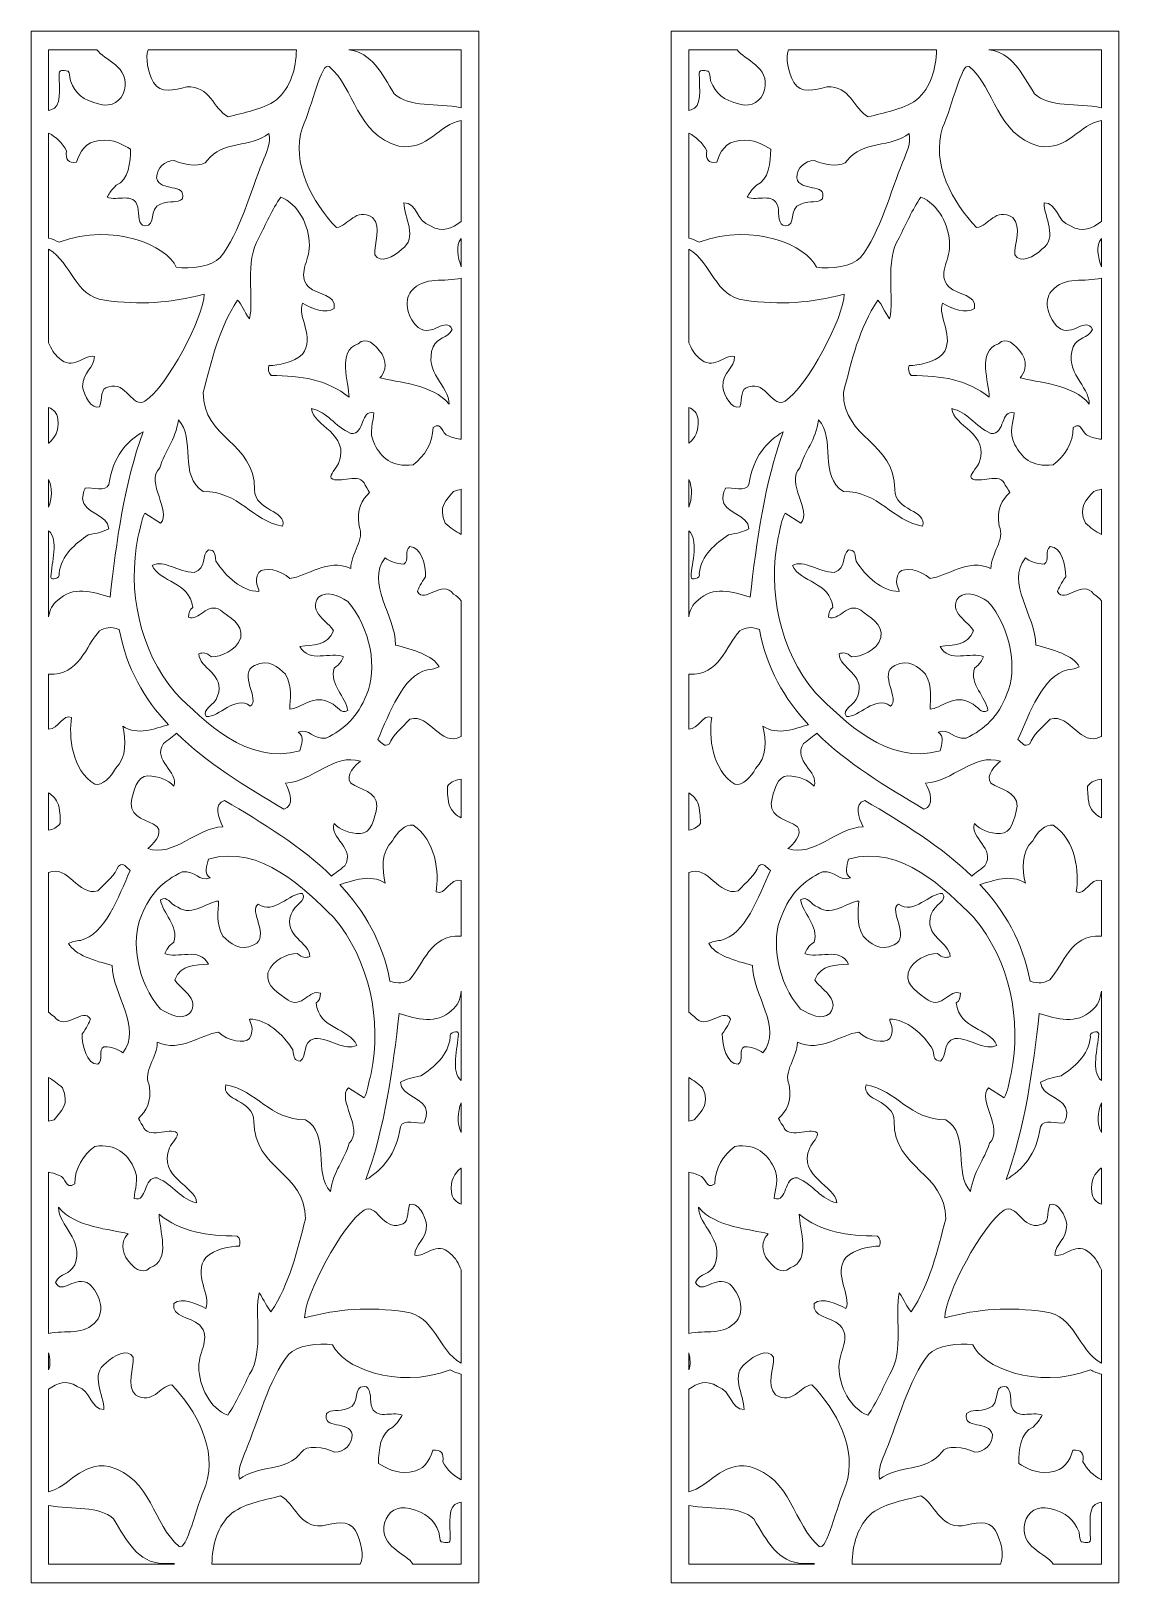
# Model space of a CAD drawing. Header units: centimetres. Extents: x -9.6 to 9.4, y -13.5 to 13.6.
import ezdxf

# ---------------------------------------------------------------- set-up
doc = ezdxf.new("R2010")
doc.units = ezdxf.units.CM
doc.header["$MEASUREMENT"] = 0
doc.layers.add('layer 1', color=7, linetype='Continuous')

msp = doc.modelspace()

# ---------------------------------------------------------------- linework, layer by layer
at = {"layer": 'layer 1', "color": 177, "lineweight": 9}
for points, knots in [([(-1.7726, 13.58709), (-1.7726, 13.58709), (-9.59364, 13.58709), (-9.59364, 13.58709), (-9.59364, 13.58709), (-9.59364, 13.58709), (-9.59364, -13.52585), (-9.59364, -13.52585), (-9.59364, -13.52585), (-9.59364, -13.52585), (-1.7726, -13.52585), (-1.7726, -13.52585), (-1.7726, -13.52585), (-1.7726, -13.52585), (-1.7726, 13.58709), (-1.7726, 13.58709)], [0, 0, 0, 0, 0.2, 0.2, 0.2, 0.2, 0.4, 0.4, 0.4, 0.4, 0.6, 0.6, 0.6, 0.6, 1, 1, 1, 1]), ([(-8.44416, 13.26), (-8.44416, 13.26), (-9.28624, 13.26), (-9.28624, 13.26), (-9.28624, 13.26), (-9.28624, 13.26), (-9.28624, 12.19921), (-9.28624, 12.19921), (-9.28624, 12.19921), (-9.27316, 12.20231), (-9.2601, 12.2053), (-9.24705, 12.2082), (-9.24705, 12.2082), (-9.04938, 12.25382), (-9.10258, 12.55809), (-9.10258, 12.84711), (-9.10258, 12.84711), (-9.10258, 12.9384), (-8.97334, 12.88515), (-8.94293, 12.88515), (-8.94293, 12.88515), (-8.92, 12.84711), (-8.92, 12.81671), (-8.90492, 12.71783), (-8.90492, 12.71783), (-8.81366, 12.48963), (-8.69204, 12.38314), (-8.39551, 12.30709), (-8.39551, 12.30709), (-8.18263, 12.25382), (-8.01533, 12.36032), (-7.96201, 12.55809), (-7.96201, 12.55809), (-7.86562, 12.97178), (-8.31886, 13.07923), (-8.44416, 13.26)], [0, 0, 0, 0, 0.1, 0.1, 0.1, 0.1, 0.2, 0.2, 0.2, 0.2, 0.3, 0.3, 0.3, 0.3, 0.4, 0.4, 0.4, 0.4, 0.5, 0.5, 0.5, 0.5, 0.6, 0.6, 0.6, 0.6, 0.7, 0.7, 0.7, 0.7, 0.8, 0.8, 0.8, 0.8, 1, 1, 1, 1]), ([(-4.95776, 13.26), (-4.95776, 13.26), (-7.54599, 13.26), (-7.54599, 13.26), (-7.54599, 13.26), (-7.60489, 13.11152), (-7.55067, 12.87762), (-7.45271, 12.6874), (-7.45271, 12.6874), (-7.33094, 12.48963), (-7.09535, 12.55809), (-6.87488, 12.61134), (-6.87488, 12.61134), (-6.4643, 12.63414), (-6.41109, 12.23101), (-6.15259, 12.0865), (-6.15259, 12.0865), (-5.88646, 12.16255), (-5.55956, 12.2082), (-5.30865, 12.38314), (-5.30865, 12.38314), (-5.05445, 12.60622), (-4.96765, 12.92615), (-4.95776, 13.26)], [0, 0, 0, 0, 0.14285714, 0.14285714, 0.14285714, 0.14285714, 0.28571429, 0.28571429, 0.28571429, 0.28571429, 0.42857143, 0.42857143, 0.42857143, 0.42857143, 0.57142857, 0.57142857, 0.57142857, 0.57142857, 0.71428571, 0.71428571, 0.71428571, 0.71428571, 1, 1, 1, 1]), ([(-2.08, 10.2609), (-2.08, 10.2609), (-2.08, 12.02226), (-2.08, 12.02226), (-2.08, 12.02226), (-2.45941, 11.97073), (-2.66265, 11.48654), (-3.17218, 11.57686), (-3.17218, 11.57686), (-3.91729, 11.78224), (-3.93248, 12.58852), (-4.38869, 12.96883), (-4.38869, 12.96883), (-4.51794, 13.0601), (-4.6852, 12.26905), (-4.85246, 11.90394), (-4.85246, 11.90394), (-5.05776, 11.27261), (-4.67759, 10.58805), (-4.25942, 10.15447), (-4.25942, 10.15447), (-4.03893, 10.1849), (-3.93248, 10.51198), (-3.62837, 10.32944), (-3.62837, 10.32944), (-3.4611, 10.15447), (-3.60556, 9.88064), (-3.59033, 9.67527), (-3.59033, 9.67527), (-3.49911, 9.51556), (-3.24822, 9.64486), (-3.11895, 9.77416), (-3.11895, 9.77416), (-2.83003, 9.97192), (-3.08092, 10.32944), (-3.08092, 10.58805), (-3.08092, 10.58805), (-2.84524, 10.58805), (-2.86804, 10.26097), (-2.61715, 10.1849), (-2.61715, 10.1849), (-2.4077, 10.05049), (-2.23933, 10.14421), (-2.08, 10.2609)], [0, 0, 0, 0, 0.08333333, 0.08333333, 0.08333333, 0.08333333, 0.16666667, 0.16666667, 0.16666667, 0.16666667, 0.25, 0.25, 0.25, 0.25, 0.33333333, 0.33333333, 0.33333333, 0.33333333, 0.41666667, 0.41666667, 0.41666667, 0.41666667, 0.5, 0.5, 0.5, 0.5, 0.58333333, 0.58333333, 0.58333333, 0.58333333, 0.66666667, 0.66666667, 0.66666667, 0.66666667, 0.75, 0.75, 0.75, 0.75, 0.83333333, 0.83333333, 0.83333333, 0.83333333, 1, 1, 1, 1]), ([(-2.08, 13.26), (-2.08, 13.26), (-4.04499, 13.26), (-4.04499, 13.26), (-4.04499, 13.26), (-3.64017, 13.21001), (-3.47147, 12.84986), (-3.24822, 12.48963), (-3.24822, 12.48963), (-2.98959, 12.24292), (-2.50735, 12.33889), (-2.08, 12.24666), (-2.08, 12.24666), (-2.08, 12.24666), (-2.08, 13.26), (-2.08, 13.26)], [0, 0, 0, 0, 0.2, 0.2, 0.2, 0.2, 0.4, 0.4, 0.4, 0.4, 0.6, 0.6, 0.6, 0.6, 1, 1, 1, 1]), ([(-9.28624, 11.80446), (-9.28624, 11.80446), (-9.28624, 9.96895), (-9.28624, 9.96895), (-9.28624, 9.96895), (-9.22221, 9.95166), (-9.15912, 9.92886), (-9.10258, 9.89586), (-9.10258, 9.89586), (-8.15218, 10.25335), (-7.21702, 9.835), (-7.05734, 9.4623), (-7.05734, 9.4623), (-6.81405, 9.41668), (-6.42628, 9.4775), (-6.28943, 9.62965), (-6.28943, 9.62965), (-5.9397, 10.0632), (-5.75713, 10.80863), (-5.55195, 11.28783), (-5.55195, 11.28783), (-5.48353, 11.46277), (-5.39988, 11.62251), (-5.4378, 11.79746), (-5.4378, 11.79746), (-5.74203, 11.54643), (-6.25902, 11.67574), (-6.51752, 11.32587), (-6.51752, 11.32587), (-6.58596, 11.19656), (-6.91289, 11.24218), (-7.09535, 11.32587), (-7.09535, 11.32587), (-7.25503, 11.32587), (-7.39949, 11.19656), (-7.39949, 11.02158), (-7.39949, 11.02158), (-7.34626, 10.76298), (-6.87488, 10.94553), (-6.95091, 10.65649), (-6.95091, 10.65649), (-7.04215, 10.56521), (-7.1486, 10.6413), (-7.33094, 10.56521), (-7.33094, 10.56521), (-7.55156, 10.48155), (-7.39949, 10.1849), (-7.60476, 10.1849), (-7.60476, 10.1849), (-7.72642, 10.1849), (-7.71121, 10.38267), (-7.72642, 10.51198), (-7.72642, 10.51198), (-7.80236, 10.7858), (-8.09137, 10.60325), (-8.26624, 10.68693), (-8.26624, 10.68693), (-8.23583, 10.73257), (-8.21302, 10.7858), (-8.10659, 10.8923), (-8.10659, 10.8923), (-7.8861, 10.98357), (-7.85567, 11.29544), (-7.85567, 11.52363), (-7.85567, 11.52363), (-7.98494, 11.59969), (-8.14459, 11.70619), (-8.39551, 11.67574), (-8.39551, 11.67574), (-8.6464, 11.65292), (-8.74524, 11.47038), (-8.79847, 11.29544), (-8.79847, 11.29544), (-8.94293, 11.27261), (-8.99613, 11.34866), (-8.97334, 11.4932), (-8.97334, 11.4932), (-9.04772, 11.63892), (-9.1587, 11.7341), (-9.28624, 11.80446)], [0, 0, 0, 0, 0.04761905, 0.04761905, 0.04761905, 0.04761905, 0.0952381, 0.0952381, 0.0952381, 0.0952381, 0.14285714, 0.14285714, 0.14285714, 0.14285714, 0.19047619, 0.19047619, 0.19047619, 0.19047619, 0.23809524, 0.23809524, 0.23809524, 0.23809524, 0.28571429, 0.28571429, 0.28571429, 0.28571429, 0.33333333, 0.33333333, 0.33333333, 0.33333333, 0.38095238, 0.38095238, 0.38095238, 0.38095238, 0.42857143, 0.42857143, 0.42857143, 0.42857143, 0.47619048, 0.47619048, 0.47619048, 0.47619048, 0.52380952, 0.52380952, 0.52380952, 0.52380952, 0.57142857, 0.57142857, 0.57142857, 0.57142857, 0.61904762, 0.61904762, 0.61904762, 0.61904762, 0.66666667, 0.66666667, 0.66666667, 0.66666667, 0.71428571, 0.71428571, 0.71428571, 0.71428571, 0.76190476, 0.76190476, 0.76190476, 0.76190476, 0.80952381, 0.80952381, 0.80952381, 0.80952381, 0.85714286, 0.85714286, 0.85714286, 0.85714286, 0.9047619, 0.9047619, 0.9047619, 0.9047619, 1, 1, 1, 1]), ([(-2.08, 6.45574), (-2.08, 6.45574), (-2.08, 9.27249), (-2.08, 9.27249), (-2.08, 9.27249), (-2.3721, 9.18748), (-2.71797, 9.32029), (-2.95169, 9.04394), (-2.95169, 9.04394), (-3.10376, 8.8614), (-2.99731, 8.55716), (-2.83003, 8.40502), (-2.83003, 8.40502), (-2.57151, 8.23008), (-2.35863, 8.6104), (-2.23698, 8.37459), (-2.23698, 8.37459), (-2.32062, 8.19965), (-2.4879, 8.25289), (-2.57151, 8.07032), (-2.57151, 8.07032), (-2.73881, 7.61399), (-2.29021, 7.401), (-2.29021, 7.06632), (-2.29021, 7.06632), (-2.57151, 7.42383), (-3.21019, 7.44665), (-3.49911, 7.53031), (-3.49911, 7.53031), (-3.43068, 7.59877), (-3.35465, 7.74326), (-3.4611, 7.94101), (-3.4611, 7.94101), (-3.59033, 8.12359), (-3.73482, 8.25289), (-3.87928, 8.12359), (-3.87928, 8.12359), (-4.25942, 7.99427), (-4.03893, 7.44665), (-4.03893, 7.18803), (-4.03893, 7.18803), (-4.41909, 7.49988), (-4.87528, 7.56834), (-5.39988, 7.56834), (-5.39988, 7.56834), (-5.45311, 7.61399), (-5.45311, 7.69004), (-5.4378, 7.74326), (-5.4378, 7.74326), (-5.27813, 7.74326), (-5.00453, 7.79651), (-4.85246, 7.94101), (-4.85246, 7.94101), (-4.62437, 8.23008), (-4.9513, 8.6104), (-4.85246, 8.83095), (-4.85246, 8.83095), (-4.69281, 8.73971), (-4.44191, 8.63322), (-4.29743, 8.73971), (-4.29743, 8.73971), (-4.25942, 8.99071), (-4.57116, 8.96027), (-4.74601, 9.12002), (-4.74601, 9.12002), (-4.9513, 9.34061), (-4.73082, 9.55359), (-4.73082, 9.84261), (-4.73082, 9.84261), (-4.73082, 10.19251), (-4.9285, 10.56521), (-5.23262, 10.68693), (-5.23262, 10.68693), (-5.38469, 10.45873), (-5.49114, 10.22294), (-5.61276, 9.97192), (-5.61276, 9.97192), (-5.8713, 9.56879), (-5.6888, 8.91464), (-5.78005, 8.55716), (-5.78005, 8.55716), (-5.8713, 8.68645), (-5.90917, 8.80817), (-5.98529, 8.88422), (-5.98529, 8.88422), (-6.31225, 8.40502), (-6.4415, 7.81934), (-6.58596, 7.27169), (-6.58596, 7.27169), (-6.58596, 6.45783), (-5.6888, 6.41218), (-5.6888, 5.57547), (-5.6888, 5.57547), (-5.6888, 5.19515), (-5.11096, 5.21799), (-5.20222, 4.93656), (-5.20222, 4.93656), (-5.74203, 5.03544), (-5.9549, 5.54505), (-6.58596, 5.54505), (-6.58596, 5.54505), (-7.01923, 5.79605), (-6.7152, 6.48063), (-7.01923, 6.79249), (-7.01923, 6.79249), (-7.07257, 6.4274), (-7.25503, 6.26004), (-7.34626, 5.95578), (-7.34626, 5.95578), (-7.60476, 5.69718), (-7.12577, 5.19515), (-7.33094, 4.98979), (-7.33094, 4.98979), (-7.33094, 4.98979), (-7.60476, 5.16472), (-7.60476, 5.16472), (-7.60476, 5.16472), (-7.67319, 5.03544), (-7.67319, 4.93656), (-7.72642, 4.73879), (-7.72642, 4.73879), (-7.9089, 3.8184), (-7.71121, 2.78394), (-7.07257, 2.02331), (-7.07257, 2.02331), (-6.57074, 1.5365), (-5.81806, 0.75306), (-4.89808, 1.01167), (-4.89808, 1.01167), (-4.86768, 1.12576), (-4.81444, 1.27026), (-4.9285, 1.33873), (-4.9285, 1.33873), (-4.73082, 1.4148), (-4.67759, 1.20944), (-4.44191, 1.23225), (-4.44191, 1.23225), (-4.11495, 1.39198), (-3.87928, 1.61257), (-3.73482, 1.99288), (-3.73482, 1.99288), (-3.53702, 2.42644), (-3.65879, 3.16438), (-4.06175, 3.62065), (-4.06175, 3.62065), (-4.24422, 3.72713), (-4.41909, 3.8184), (-4.57116, 3.6967), (-4.57116, 3.6967), (-4.76882, 3.4381), (-4.38869, 3.26315), (-4.31265, 3.11102), (-4.31265, 3.11102), (-4.41909, 2.8372), (-4.67759, 2.86002), (-4.89808, 2.8372), (-4.89808, 2.8372), (-4.74601, 2.53303), (-4.35066, 2.75353), (-4.13778, 2.65463), (-4.13778, 2.65463), (-4.16809, 2.58617), (-4.19098, 2.53303), (-4.29743, 2.45686), (-4.29743, 2.45686), (-4.38869, 2.17546), (-4.09215, 1.94726), (-4.06175, 1.71905), (-4.06175, 1.71905), (-4.19098, 1.643), (-4.22141, 1.79511), (-4.36587, 1.84836), (-4.36587, 1.84836), (-4.62437, 2.02331), (-4.89808, 1.74198), (-5.07296, 1.74198), (-5.07296, 1.74198), (-5.07296, 1.91682), (-5.01974, 2.1222), (-5.14899, 2.35039), (-5.14899, 2.35039), (-5.27813, 2.47968), (-5.4378, 2.62421), (-5.6888, 2.50251), (-5.6888, 2.50251), (-5.98529, 2.37331), (-5.58236, 1.89409), (-5.76483, 1.79511), (-5.76483, 1.79511), (-6.03091, 1.99288), (-6.31225, 1.58973), (-6.53274, 1.61257), (-6.53274, 1.61257), (-6.62397, 1.74198), (-6.38816, 1.79511), (-6.33505, 1.97008), (-6.33505, 1.97008), (-6.1906, 2.35039), (-6.66199, 2.45686), (-6.66199, 2.70787), (-6.66199, 2.70787), (-6.58596, 2.73071), (-6.53274, 2.73071), (-6.4415, 2.65463), (-6.4415, 2.65463), (-6.28182, 2.65463), (-6.00813, 2.75353), (-5.93209, 2.9893), (-5.93209, 2.9893), (-5.88646, 3.24033), (-6.13736, 3.34681), (-6.28182, 3.4685), (-6.28182, 3.4685), (-6.51752, 3.62065), (-6.66199, 3.26315), (-6.84446, 3.34681), (-6.84446, 3.34681), (-6.84446, 3.41527), (-6.82166, 3.49134), (-6.76843, 3.51415), (-6.76843, 3.51415), (-6.82166, 3.97813), (-7.34626, 3.94773), (-7.47553, 4.25198), (-7.47553, 4.25198), (-7.27784, 4.35847), (-7.01923, 4.13028), (-6.74563, 4.13028), (-6.74563, 4.13028), (-6.51752, 4.19873), (-6.62397, 4.43454), (-6.4947, 4.52581), (-6.4947, 4.52581), (-6.38816, 4.51059), (-6.38816, 4.48776), (-6.36547, 4.32804), (-6.36547, 4.32804), (-6.1906, 4.05423), (-5.90917, 3.79569), (-5.61276, 3.79569), (-5.61276, 3.79569), (-5.61276, 3.87165), (-5.71162, 3.94773), (-5.61276, 4.13028), (-5.61276, 4.13028), (-5.52915, 4.22916), (-5.23262, 4.1759), (-5.07296, 4.02378), (-5.07296, 4.02378), (-4.76882, 4.05423), (-4.41909, 4.38128), (-4.00841, 4.19873), (-4.00841, 4.19873), (-4.00841, 4.45736), (-3.75763, 4.70834), (-3.86406, 4.93656), (-3.86406, 4.93656), (-3.91729, 5.24842), (-3.81084, 5.39292), (-3.68157, 5.52223), (-3.68157, 5.52223), (-3.68157, 5.52223), (-3.71199, 5.5983), (-3.75763, 5.65153), (-3.75763, 5.65153), (-3.84126, 5.90255), (-4.22141, 5.66674), (-4.35066, 5.77323), (-4.35066, 5.77323), (-4.38869, 5.8265), (-4.25942, 5.95578), (-4.22141, 6.03188), (-4.22141, 6.03188), (-4.00841, 6.5567), (-4.67759, 6.68601), (-4.69281, 6.99026), (-4.69281, 6.99026), (-4.41909, 6.93703), (-4.29743, 6.68601), (-4.00841, 6.5567), (-4.00841, 6.5567), (-3.75763, 6.53389), (-3.84126, 6.99026), (-3.60556, 6.91421), (-3.60556, 6.91421), (-3.60556, 6.76967), (-3.71199, 6.58713), (-3.59033, 6.35894), (-3.59033, 6.35894), (-3.48392, 6.15358), (-3.30142, 5.95578), (-2.92127, 6.00904), (-2.92127, 6.00904), (-2.72358, 6.15358), (-2.57151, 6.38936), (-2.57151, 6.66318), (-2.57151, 6.66318), (-2.39666, 6.76967), (-2.44989, 6.5567), (-2.29021, 6.51106), (-2.29021, 6.51106), (-2.21765, 6.4769), (-2.14808, 6.45954), (-2.08, 6.45574)], [0, 0, 0, 0, 0.01298701, 0.01298701, 0.01298701, 0.01298701, 0.02597403, 0.02597403, 0.02597403, 0.02597403, 0.03896104, 0.03896104, 0.03896104, 0.03896104, 0.05194805, 0.05194805, 0.05194805, 0.05194805, 0.06493506, 0.06493506, 0.06493506, 0.06493506, 0.07792208, 0.07792208, 0.07792208, 0.07792208, 0.09090909, 0.09090909, 0.09090909, 0.09090909, 0.1038961, 0.1038961, 0.1038961, 0.1038961, 0.11688312, 0.11688312, 0.11688312, 0.11688312, 0.12987013, 0.12987013, 0.12987013, 0.12987013, 0.14285714, 0.14285714, 0.14285714, 0.14285714, 0.15584416, 0.15584416, 0.15584416, 0.15584416, 0.16883117, 0.16883117, 0.16883117, 0.16883117, 0.18181818, 0.18181818, 0.18181818, 0.18181818, 0.19480519, 0.19480519, 0.19480519, 0.19480519, 0.20779221, 0.20779221, 0.20779221, 0.20779221, 0.22077922, 0.22077922, 0.22077922, 0.22077922, 0.23376623, 0.23376623, 0.23376623, 0.23376623, 0.24675325, 0.24675325, 0.24675325, 0.24675325, 0.25974026, 0.25974026, 0.25974026, 0.25974026, 0.27272727, 0.27272727, 0.27272727, 0.27272727, 0.28571429, 0.28571429, 0.28571429, 0.28571429, 0.2987013, 0.2987013, 0.2987013, 0.2987013, 0.31168831, 0.31168831, 0.31168831, 0.31168831, 0.32467532, 0.32467532, 0.32467532, 0.32467532, 0.33766234, 0.33766234, 0.33766234, 0.33766234, 0.35064935, 0.35064935, 0.35064935, 0.35064935, 0.36363636, 0.36363636, 0.36363636, 0.36363636, 0.37662338, 0.37662338, 0.37662338, 0.37662338, 0.38961039, 0.38961039, 0.38961039, 0.38961039, 0.4025974, 0.4025974, 0.4025974, 0.4025974, 0.41558442, 0.41558442, 0.41558442, 0.41558442, 0.42857143, 0.42857143, 0.42857143, 0.42857143, 0.44155844, 0.44155844, 0.44155844, 0.44155844, 0.45454545, 0.45454545, 0.45454545, 0.45454545, 0.46753247, 0.46753247, 0.46753247, 0.46753247, 0.48051948, 0.48051948, 0.48051948, 0.48051948, 0.49350649, 0.49350649, 0.49350649, 0.49350649, 0.50649351, 0.50649351, 0.50649351, 0.50649351, 0.51948052, 0.51948052, 0.51948052, 0.51948052, 0.53246753, 0.53246753, 0.53246753, 0.53246753, 0.54545455, 0.54545455, 0.54545455, 0.54545455, 0.55844156, 0.55844156, 0.55844156, 0.55844156, 0.57142857, 0.57142857, 0.57142857, 0.57142857, 0.58441558, 0.58441558, 0.58441558, 0.58441558, 0.5974026, 0.5974026, 0.5974026, 0.5974026, 0.61038961, 0.61038961, 0.61038961, 0.61038961, 0.62337662, 0.62337662, 0.62337662, 0.62337662, 0.63636364, 0.63636364, 0.63636364, 0.63636364, 0.64935065, 0.64935065, 0.64935065, 0.64935065, 0.66233766, 0.66233766, 0.66233766, 0.66233766, 0.67532468, 0.67532468, 0.67532468, 0.67532468, 0.68831169, 0.68831169, 0.68831169, 0.68831169, 0.7012987, 0.7012987, 0.7012987, 0.7012987, 0.71428571, 0.71428571, 0.71428571, 0.71428571, 0.72727273, 0.72727273, 0.72727273, 0.72727273, 0.74025974, 0.74025974, 0.74025974, 0.74025974, 0.75324675, 0.75324675, 0.75324675, 0.75324675, 0.76623377, 0.76623377, 0.76623377, 0.76623377, 0.77922078, 0.77922078, 0.77922078, 0.77922078, 0.79220779, 0.79220779, 0.79220779, 0.79220779, 0.80519481, 0.80519481, 0.80519481, 0.80519481, 0.81818182, 0.81818182, 0.81818182, 0.81818182, 0.83116883, 0.83116883, 0.83116883, 0.83116883, 0.84415584, 0.84415584, 0.84415584, 0.84415584, 0.85714286, 0.85714286, 0.85714286, 0.85714286, 0.87012987, 0.87012987, 0.87012987, 0.87012987, 0.88311688, 0.88311688, 0.88311688, 0.88311688, 0.8961039, 0.8961039, 0.8961039, 0.8961039, 0.90909091, 0.90909091, 0.90909091, 0.90909091, 0.92207792, 0.92207792, 0.92207792, 0.92207792, 0.93506494, 0.93506494, 0.93506494, 0.93506494, 0.94805195, 0.94805195, 0.94805195, 0.94805195, 0.96103896, 0.96103896, 0.96103896, 0.96103896, 0.97402597, 0.97402597, 0.97402597, 0.97402597, 1, 1, 1, 1]), ([(-9.28624, 9.77731), (-9.28624, 9.77731), (-9.28624, 8.14246), (-9.28624, 8.14246), (-9.28624, 8.14246), (-9.24213, 8.04216), (-9.19308, 7.94221), (-9.10258, 7.87257), (-9.10258, 7.87257), (-8.86689, 7.64442), (-8.6692, 7.94101), (-8.48673, 7.903), (-8.48673, 7.903), (-8.48673, 7.69004), (-8.69204, 7.64442), (-8.69204, 7.37057), (-8.69204, 7.37057), (-8.6692, 7.21845), (-8.53997, 6.96742), (-8.39551, 7.02069), (-8.39551, 7.02069), (-8.34228, 7.1728), (-8.39551, 7.34777), (-8.23583, 7.37057), (-8.23583, 7.37057), (-7.9317, 7.47705), (-7.81755, 6.98265), (-7.60476, 7.11957), (-7.60476, 7.11957), (-7.22462, 7.36296), (-6.57074, 8.59517), (-6.57074, 8.99071), (-6.57074, 8.99071), (-7.17129, 8.83095), (-7.6808, 8.80055), (-8.31186, 8.88422), (-8.31186, 8.88422), (-8.83768, 8.9531), (-8.874, 9.53232), (-9.28624, 9.77731)], [0, 0, 0, 0, 0.09090909, 0.09090909, 0.09090909, 0.09090909, 0.18181818, 0.18181818, 0.18181818, 0.18181818, 0.27272727, 0.27272727, 0.27272727, 0.27272727, 0.36363636, 0.36363636, 0.36363636, 0.36363636, 0.45454545, 0.45454545, 0.45454545, 0.45454545, 0.54545455, 0.54545455, 0.54545455, 0.54545455, 0.63636364, 0.63636364, 0.63636364, 0.63636364, 0.72727273, 0.72727273, 0.72727273, 0.72727273, 0.81818182, 0.81818182, 0.81818182, 0.81818182, 1, 1, 1, 1]), ([(-2.08, 9.4677), (-2.08, 9.4677), (-2.08, 9.96086), (-2.08, 9.96086), (-2.08, 9.96086), (-2.18579, 9.83969), (-2.13648, 9.63182), (-2.08, 9.4677)], [0, 0, 0, 0, 0.33333333, 0.33333333, 0.33333333, 0.33333333, 1, 1, 1, 1]), ([(-9.28624, 7.01231), (-9.28624, 7.01231), (-9.28624, 6.38925), (-9.28624, 6.38925), (-9.28624, 6.38925), (-9.28624, 6.38925), (-9.28507, 6.38936), (-9.28507, 6.38936), (-9.28507, 6.38936), (-9.17861, 6.48063), (-9.10258, 6.58713), (-9.12541, 6.80771), (-9.12541, 6.80771), (-9.13703, 6.91822), (-9.20309, 6.97537), (-9.28624, 7.01231)], [0, 0, 0, 0, 0.2, 0.2, 0.2, 0.2, 0.4, 0.4, 0.4, 0.4, 0.6, 0.6, 0.6, 0.6, 1, 1, 1, 1]), ([(-9.28624, 4.85747), (-9.28624, 4.85747), (-9.28624, 3.35369), (-9.28624, 3.35369), (-9.28624, 3.35369), (-9.26478, 3.46972), (-9.22467, 3.57644), (-9.12541, 3.64347), (-9.12541, 3.64347), (-8.86689, 3.89447), (-8.52474, 3.79569), (-8.21302, 3.6967), (-8.21302, 3.6967), (-8.10659, 4.6551), (-7.96201, 5.69718), (-7.63518, 6.58713), (-7.63518, 6.58713), (-7.9317, 6.41218), (-8.15979, 6.15358), (-8.23583, 5.66674), (-8.23583, 5.66674), (-8.28893, 5.52223), (-8.52474, 5.62873), (-8.6464, 5.5983), (-8.6464, 5.5983), (-8.6464, 5.5983), (-8.69204, 5.52223), (-8.69204, 5.41574), (-8.69204, 5.41574), (-8.69204, 5.16472), (-8.23583, 5.14192), (-8.23583, 4.8909), (-8.23583, 4.8909), (-8.34228, 4.83767), (-8.43342, 4.81484), (-8.59307, 4.78441), (-8.59307, 4.78441), (-8.81366, 4.63229), (-9.07207, 4.43454), (-9.10258, 4.10744), (-9.10258, 4.10744), (-9.07207, 4.02378), (-9.24705, 3.97813), (-9.24705, 4.05423), (-9.24705, 4.05423), (-9.23357, 4.29535), (-9.10822, 4.70157), (-9.28624, 4.85747)], [0, 0, 0, 0, 0.07692308, 0.07692308, 0.07692308, 0.07692308, 0.15384615, 0.15384615, 0.15384615, 0.15384615, 0.23076923, 0.23076923, 0.23076923, 0.23076923, 0.30769231, 0.30769231, 0.30769231, 0.30769231, 0.38461538, 0.38461538, 0.38461538, 0.38461538, 0.46153846, 0.46153846, 0.46153846, 0.46153846, 0.53846154, 0.53846154, 0.53846154, 0.53846154, 0.61538462, 0.61538462, 0.61538462, 0.61538462, 0.69230769, 0.69230769, 0.69230769, 0.69230769, 0.76923077, 0.76923077, 0.76923077, 0.76923077, 0.84615385, 0.84615385, 0.84615385, 0.84615385, 1, 1, 1, 1]), ([(-9.28624, 5.75428), (-9.28624, 5.75428), (-9.28624, 5.27069), (-9.28624, 5.27069), (-9.28624, 5.27069), (-9.23195, 5.41356), (-9.21448, 5.60811), (-9.28624, 5.75428)], [0, 0, 0, 0, 0.33333333, 0.33333333, 0.33333333, 0.33333333, 1, 1, 1, 1]), ([(-2.08, 4.79299), (-2.08, 4.79299), (-2.08, 5.58211), (-2.08, 5.58211), (-2.08, 5.58211), (-2.12287, 5.57024), (-2.16747, 5.55763), (-2.21418, 5.54505), (-2.21418, 5.54505), (-2.34344, 5.39292), (-2.4879, 5.27122), (-2.35863, 4.98979), (-2.35863, 4.98979), (-2.26606, 4.90787), (-2.17683, 4.84098), (-2.08, 4.79299)], [0, 0, 0, 0, 0.2, 0.2, 0.2, 0.2, 0.4, 0.4, 0.4, 0.4, 0.6, 0.6, 0.6, 0.6, 1, 1, 1, 1]), ([(-2.08, 1.26736), (-2.08, 1.26736), (-2.08, 3.63482), (-2.08, 3.63482), (-2.08, 3.63482), (-2.1178, 3.67621), (-2.16095, 3.7156), (-2.21418, 3.74996), (-2.21418, 3.74996), (-2.41187, 4.02378), (-2.72358, 3.56739), (-2.84524, 3.79569), (-2.84524, 3.79569), (-2.83003, 3.84885), (-2.77682, 3.94773), (-2.70078, 4.05423), (-2.70078, 4.05423), (-2.70078, 4.25198), (-2.77682, 4.57903), (-2.97448, 4.57903), (-2.97448, 4.57903), (-3.08092, 4.51059), (-2.97448, 4.32804), (-3.08092, 4.27481), (-3.08092, 4.27481), (-3.22538, 4.27481), (-3.33185, 4.32804), (-3.40788, 4.38128), (-3.40788, 4.38128), (-3.75763, 3.94773), (-3.22538, 3.36962), (-3.22538, 2.86002), (-3.22538, 2.86002), (-2.92127, 2.78394), (-2.57151, 2.67744), (-2.46508, 2.47968), (-2.46508, 2.47968), (-2.51831, 2.45686), (-2.59435, 2.42644), (-2.67038, 2.42644), (-2.67038, 2.42644), (-3.10376, 2.32756), (-3.33185, 1.6658), (-3.53702, 1.20944), (-3.53702, 1.20944), (-3.4611, 1.15619), (-3.43068, 1.06492), (-3.33185, 1.13337), (-3.33185, 1.13337), (-3.27861, 1.28549), (-3.11895, 1.4148), (-2.97448, 1.56692), (-2.97448, 1.56692), (-2.61715, 1.6658), (-2.44989, 1.06492), (-2.08494, 1.26279), (-2.08494, 1.26279), (-2.08326, 1.26429), (-2.08162, 1.26583), (-2.08, 1.26736)], [0, 0, 0, 0, 0.0625, 0.0625, 0.0625, 0.0625, 0.125, 0.125, 0.125, 0.125, 0.1875, 0.1875, 0.1875, 0.1875, 0.25, 0.25, 0.25, 0.25, 0.3125, 0.3125, 0.3125, 0.3125, 0.375, 0.375, 0.375, 0.375, 0.4375, 0.4375, 0.4375, 0.4375, 0.5, 0.5, 0.5, 0.5, 0.5625, 0.5625, 0.5625, 0.5625, 0.625, 0.625, 0.625, 0.625, 0.6875, 0.6875, 0.6875, 0.6875, 0.75, 0.75, 0.75, 0.75, 0.8125, 0.8125, 0.8125, 0.8125, 0.875, 0.875, 0.875, 0.875, 1, 1, 1, 1]), ([(-9.28624, 2.35063), (-9.28624, 2.35063), (-9.28624, 1.38875), (-9.28624, 1.38875), (-9.28624, 1.38875), (-9.11473, 1.38544), (-9.03698, 1.66252), (-8.885, 1.59639), (-8.885, 1.59639), (-8.93848, 1.26786), (-8.885, 0.67958), (-8.48025, 0.42747), (-8.48025, 0.42747), (-8.35043, 0.3969), (-8.19005, 0.55735), (-8.12133, 0.70251), (-8.12133, 0.70251), (-7.91512, 0.88586), (-7.93804, 1.2144), (-7.99149, 1.44361), (-7.99149, 1.44361), (-7.72393, 1.26903), (-7.43862, 1.40467), (-7.19298, 1.46575), (-7.19298, 1.46575), (-7.61371, 1.91853), (-7.92831, 2.45563), (-8.05336, 3.13384), (-8.05336, 3.13384), (-8.21302, 3.18707), (-8.28893, 3.16438), (-8.39551, 3.11102), (-8.39551, 3.11102), (-8.6464, 2.8372), (-8.74524, 2.32756), (-9.28507, 2.35039), (-9.28507, 2.35039), (-9.28507, 2.35039), (-9.28624, 2.35063), (-9.28624, 2.35063)], [0, 0, 0, 0, 0.09090909, 0.09090909, 0.09090909, 0.09090909, 0.18181818, 0.18181818, 0.18181818, 0.18181818, 0.27272727, 0.27272727, 0.27272727, 0.27272727, 0.36363636, 0.36363636, 0.36363636, 0.36363636, 0.45454545, 0.45454545, 0.45454545, 0.45454545, 0.54545455, 0.54545455, 0.54545455, 0.54545455, 0.63636364, 0.63636364, 0.63636364, 0.63636364, 0.72727273, 0.72727273, 0.72727273, 0.72727273, 0.81818182, 0.81818182, 0.81818182, 0.81818182, 1, 1, 1, 1]), ([(-7.05145, 1.32032), (-6.51944, 0.79777), (-5.8474, 0.38793), (-5.17939, -0.00746), (-5.17939, -0.00746), (-4.98173, 0.04566), (-5.07296, 0.30427), (-5.14899, 0.44881), (-5.14899, 0.44881), (-4.67759, 0.47172), (-4.29743, 0.98124), (-3.84126, 0.82911), (-3.84126, 0.82911), (-3.91729, 0.77586), (-4.11495, 0.57809), (-4.00841, 0.44881), (-4.00841, 0.44881), (-3.84126, 0.32709), (-3.55234, 0.30427), (-3.55234, 0.04566), (-3.55234, 0.04566), (-3.59033, -0.18254), (-3.65879, -0.43354), (-3.84126, -0.43354), (-3.84126, -0.43354), (-4.03893, -0.43354), (-4.19098, -0.36508), (-4.29743, -0.25859), (-4.29743, -0.25859), (-4.38869, -0.50962), (-3.91729, -0.69216), (-4.11495, -0.99643), (-4.11495, -0.99643), (-4.19681, -1.06969), (-4.28353, -1.1185), (-4.34333, -1.17753), (-4.34333, -1.17753), (-4.87584, -0.65811), (-5.54602, -0.24961), (-6.21212, 0.14465), (-6.21212, 0.14465), (-6.41067, 0.0913), (-6.31904, -0.16847), (-6.24266, -0.31363), (-6.24266, -0.31363), (-6.71615, -0.33666), (-7.09799, -0.84843), (-7.55619, -0.69564), (-7.55619, -0.69564), (-7.47982, -0.64215), (-7.28128, -0.4435), (-7.38829, -0.31363), (-7.38829, -0.31363), (-7.55619, -0.1914), (-7.84639, -0.16847), (-7.84639, 0.0913), (-7.84639, 0.0913), (-7.80822, 0.32051), (-7.73947, 0.57262), (-7.55619, 0.57262), (-7.55619, 0.57262), (-7.35765, 0.57262), (-7.20491, 0.50387), (-7.09799, 0.3969), (-7.09799, 0.3969), (-7.00634, 0.64903), (-7.47982, 0.8324), (-7.28128, 1.138), (-7.28128, 1.138), (-7.19888, 1.21175), (-7.11155, 1.26085), (-7.05145, 1.32032)], [0, 0, 0, 0, 0.05263158, 0.05263158, 0.05263158, 0.05263158, 0.10526316, 0.10526316, 0.10526316, 0.10526316, 0.15789474, 0.15789474, 0.15789474, 0.15789474, 0.21052632, 0.21052632, 0.21052632, 0.21052632, 0.26315789, 0.26315789, 0.26315789, 0.26315789, 0.31578947, 0.31578947, 0.31578947, 0.31578947, 0.36842105, 0.36842105, 0.36842105, 0.36842105, 0.42105263, 0.42105263, 0.42105263, 0.42105263, 0.47368421, 0.47368421, 0.47368421, 0.47368421, 0.52631579, 0.52631579, 0.52631579, 0.52631579, 0.57894737, 0.57894737, 0.57894737, 0.57894737, 0.63157895, 0.63157895, 0.63157895, 0.63157895, 0.68421053, 0.68421053, 0.68421053, 0.68421053, 0.73684211, 0.73684211, 0.73684211, 0.73684211, 0.78947368, 0.78947368, 0.78947368, 0.78947368, 0.84210526, 0.84210526, 0.84210526, 0.84210526, 0.89473684, 0.89473684, 0.89473684, 0.89473684, 1, 1, 1, 1]), ([(-9.28624, 0.27594), (-9.28624, 0.27594), (-9.28624, -0.37582), (-9.28624, -0.37582), (-9.28624, -0.37582), (-9.21041, -0.3643), (-9.14096, -0.32985), (-9.08358, -0.26015), (-9.08358, -0.26015), (-9.08358, -0.16847), (-9.08358, -0.08443), (-9.11412, 0.06837), (-9.11412, 0.06837), (-9.15428, 0.16881), (-9.21458, 0.23373), (-9.28624, 0.27594)], [0, 0, 0, 0, 0.2, 0.2, 0.2, 0.2, 0.4, 0.4, 0.4, 0.4, 0.6, 0.6, 0.6, 0.6, 1, 1, 1, 1]), ([(-2.08, -0.15828), (-2.08, -0.15828), (-2.08, 0.51468), (-2.08, 0.51468), (-2.08, 0.51468), (-2.17057, 0.5099), (-2.25383, 0.47668), (-2.32062, 0.39555), (-2.32062, 0.39555), (-2.32062, 0.30427), (-2.32062, 0.2206), (-2.29021, 0.06849), (-2.29021, 0.06849), (-2.24316, -0.04917), (-2.16831, -0.11773), (-2.08, -0.15828)], [0, 0, 0, 0, 0.2, 0.2, 0.2, 0.2, 0.4, 0.4, 0.4, 0.4, 0.6, 0.6, 0.6, 0.6, 1, 1, 1, 1]), ([(-2.08, -2.22519), (-2.08, -2.22519), (-2.08, -1.25146), (-2.08, -1.25146), (-2.08, -1.25146), (-2.27869, -1.20085), (-2.356, -1.52341), (-2.51831, -1.45279), (-2.51831, -1.45279), (-2.46508, -1.12571), (-2.51831, -0.54003), (-2.92127, -0.28903), (-2.92127, -0.28903), (-3.05051, -0.25859), (-3.21019, -0.41835), (-3.27861, -0.56285), (-3.27861, -0.56285), (-3.48392, -0.7454), (-3.4611, -1.07248), (-3.40788, -1.30068), (-3.40788, -1.30068), (-3.67372, -1.12723), (-3.95709, -1.26135), (-4.20131, -1.32235), (-4.20131, -1.32235), (-3.7728, -1.7798), (-3.45217, -2.32302), (-3.3254, -3.01059), (-3.3254, -3.01059), (-3.16502, -3.06406), (-3.08877, -3.04125), (-2.98173, -2.98766), (-2.98173, -2.98766), (-2.72973, -2.71263), (-2.63046, -2.20074), (-2.08821, -2.22367), (-2.08821, -2.22367), (-2.08821, -2.22367), (-2.08, -2.22519), (-2.08, -2.22519)], [0, 0, 0, 0, 0.09090909, 0.09090909, 0.09090909, 0.09090909, 0.18181818, 0.18181818, 0.18181818, 0.18181818, 0.27272727, 0.27272727, 0.27272727, 0.27272727, 0.36363636, 0.36363636, 0.36363636, 0.36363636, 0.45454545, 0.45454545, 0.45454545, 0.45454545, 0.54545455, 0.54545455, 0.54545455, 0.54545455, 0.63636364, 0.63636364, 0.63636364, 0.63636364, 0.72727273, 0.72727273, 0.72727273, 0.72727273, 0.81818182, 0.81818182, 0.81818182, 0.81818182, 1, 1, 1, 1]), ([(-9.28624, -6.35087), (-9.28624, -6.35087), (-9.28624, -9.16638), (-9.28624, -9.16638), (-9.28624, -9.16638), (-9.00151, -9.10198), (-8.67414, -9.21228), (-8.44971, -8.94691), (-8.44971, -8.94691), (-8.29697, -8.76356), (-8.40388, -8.45798), (-8.57191, -8.30516), (-8.57191, -8.30516), (-8.83156, -8.12943), (-9.04538, -8.51145), (-9.16758, -8.27459), (-9.16758, -8.27459), (-9.08358, -8.09888), (-8.91555, -8.15235), (-8.83156, -7.96899), (-8.83156, -7.96899), (-8.66354, -7.51061), (-9.11412, -7.29669), (-9.11412, -6.96051), (-9.11412, -6.96051), (-8.83156, -7.31961), (-8.19005, -7.34254), (-7.89986, -7.42658), (-7.89986, -7.42658), (-7.96859, -7.49533), (-8.04495, -7.64046), (-7.93804, -7.8391), (-7.93804, -7.8391), (-7.80822, -8.02247), (-7.66311, -8.15235), (-7.518, -8.02247), (-7.518, -8.02247), (-7.13619, -7.8926), (-7.35765, -7.34254), (-7.35765, -7.08276), (-7.35765, -7.08276), (-6.97579, -7.39601), (-6.51757, -7.46476), (-5.99064, -7.46476), (-5.99064, -7.46476), (-5.93718, -7.51061), (-5.93718, -7.58701), (-5.95256, -7.64046), (-5.95256, -7.64046), (-6.11294, -7.64046), (-6.38776, -7.69395), (-6.5405, -7.8391), (-6.5405, -7.8391), (-6.76961, -8.12943), (-6.44122, -8.51145), (-6.5405, -8.73299), (-6.5405, -8.73299), (-6.70086, -8.64134), (-6.95288, -8.53438), (-7.09799, -8.64134), (-7.09799, -8.64134), (-7.13619, -8.89345), (-6.82306, -8.86288), (-6.64741, -9.02334), (-6.64741, -9.02334), (-6.44122, -9.24491), (-6.66267, -9.45883), (-6.66267, -9.74912), (-6.66267, -9.74912), (-6.66267, -10.10058), (-6.46413, -10.47494), (-6.15865, -10.59719), (-6.15865, -10.59719), (-6.00591, -10.36797), (-5.899, -10.13115), (-5.77683, -9.87901), (-5.77683, -9.87901), (-5.51714, -9.47409), (-5.70045, -8.81705), (-5.6088, -8.45798), (-5.6088, -8.45798), (-5.51714, -8.58784), (-5.4791, -8.71009), (-5.40264, -8.78648), (-5.40264, -8.78648), (-5.07423, -8.30516), (-4.94441, -7.71688), (-4.79931, -7.1668), (-4.79931, -7.1668), (-4.79931, -6.34933), (-5.70045, -6.30348), (-5.70045, -5.46306), (-5.70045, -5.46306), (-5.70045, -5.08106), (-6.28085, -5.10399), (-6.18919, -4.82129), (-6.18919, -4.82129), (-5.64698, -4.92061), (-5.43318, -5.4325), (-4.79931, -5.4325), (-4.79931, -5.4325), (-4.36412, -5.68463), (-4.6695, -6.37223), (-4.36412, -6.68548), (-4.36412, -6.68548), (-4.31055, -6.31876), (-4.12727, -6.15066), (-4.03564, -5.84506), (-4.03564, -5.84506), (-3.77598, -5.58531), (-4.2571, -5.08106), (-4.05102, -4.87477), (-4.05102, -4.87477), (-4.05102, -4.87477), (-3.77598, -5.05049), (-3.77598, -5.05049), (-3.77598, -5.05049), (-3.70725, -4.92061), (-3.70725, -4.82129), (-3.65378, -4.62265), (-3.65378, -4.62265), (-3.4705, -3.69819), (-3.66907, -2.65913), (-4.31055, -1.89513), (-4.31055, -1.89513), (-4.81459, -1.40617), (-5.5706, -0.61925), (-6.49467, -0.879), (-6.49467, -0.879), (-6.52521, -0.9936), (-6.57869, -1.13875), (-6.46413, -1.20753), (-6.46413, -1.20753), (-6.66267, -1.28392), (-6.71615, -1.07764), (-6.95288, -1.10057), (-6.95288, -1.10057), (-7.28128, -1.261), (-7.518, -1.48257), (-7.66311, -1.86456), (-7.66311, -1.86456), (-7.86177, -2.30006), (-7.73947, -3.04125), (-7.33472, -3.49955), (-7.33472, -3.49955), (-7.15144, -3.60652), (-6.97579, -3.69819), (-6.82306, -3.57595), (-6.82306, -3.57595), (-6.62452, -3.3162), (-7.00634, -3.14048), (-7.0827, -2.98766), (-7.0827, -2.98766), (-6.97579, -2.71263), (-6.71615, -2.73556), (-6.49467, -2.71263), (-6.49467, -2.71263), (-6.64741, -2.40712), (-7.04452, -2.62859), (-7.25836, -2.52924), (-7.25836, -2.52924), (-7.22791, -2.46049), (-7.20491, -2.40712), (-7.09799, -2.3306), (-7.09799, -2.3306), (-7.00634, -2.04795), (-7.30418, -1.81874), (-7.33472, -1.58953), (-7.33472, -1.58953), (-7.20491, -1.51314), (-7.17434, -1.66592), (-7.02924, -1.71942), (-7.02924, -1.71942), (-6.76961, -1.89513), (-6.49467, -1.61255), (-6.31904, -1.61255), (-6.31904, -1.61255), (-6.31904, -1.78817), (-6.37247, -1.99446), (-6.24266, -2.22367), (-6.24266, -2.22367), (-6.11294, -2.35353), (-5.95256, -2.4987), (-5.70045, -2.37645), (-5.70045, -2.37645), (-5.40264, -2.24669), (-5.80736, -1.76534), (-5.62409, -1.66592), (-5.62409, -1.66592), (-5.3568, -1.86456), (-5.07423, -1.45964), (-4.85276, -1.48257), (-4.85276, -1.48257), (-4.76113, -1.61255), (-4.99798, -1.66592), (-5.05132, -1.84167), (-5.05132, -1.84167), (-5.19642, -2.22367), (-4.72295, -2.3306), (-4.72295, -2.58274), (-4.72295, -2.58274), (-4.79931, -2.60567), (-4.85276, -2.60567), (-4.94441, -2.52924), (-4.94441, -2.52924), (-5.10479, -2.52924), (-5.37971, -2.62859), (-5.45608, -2.86542), (-5.45608, -2.86542), (-5.50192, -3.11755), (-5.2499, -3.22452), (-5.10479, -3.34673), (-5.10479, -3.34673), (-4.86804, -3.49955), (-4.72295, -3.14048), (-4.53967, -3.22452), (-4.53967, -3.22452), (-4.53967, -3.29327), (-4.56256, -3.36966), (-4.61603, -3.39259), (-4.61603, -3.39259), (-4.56256, -3.85864), (-4.03564, -3.82808), (-3.9058, -4.13369), (-3.9058, -4.13369), (-4.10436, -4.24065), (-4.36412, -4.01144), (-4.63893, -4.01144), (-4.63893, -4.01144), (-4.86804, -4.08019), (-4.76113, -4.31705), (-4.89097, -4.40872), (-4.89097, -4.40872), (-4.99798, -4.39344), (-4.99798, -4.37051), (-5.02078, -4.21008), (-5.02078, -4.21008), (-5.19642, -3.93505), (-5.4791, -3.67538), (-5.77683, -3.67538), (-5.77683, -3.67538), (-5.77683, -3.75168), (-5.67752, -3.82808), (-5.77683, -4.01144), (-5.77683, -4.01144), (-5.86082, -4.11076), (-6.15865, -4.05728), (-6.31904, -3.90448), (-6.31904, -3.90448), (-6.62452, -3.93505), (-6.97579, -4.26356), (-7.38829, -4.08019), (-7.38829, -4.08019), (-7.38829, -4.33997), (-7.6402, -4.5921), (-7.53328, -4.82129), (-7.53328, -4.82129), (-7.47982, -5.13454), (-7.58673, -5.2797), (-7.71658, -5.40959), (-7.71658, -5.40959), (-7.71658, -5.40959), (-7.68604, -5.48598), (-7.6402, -5.53945), (-7.6402, -5.53945), (-7.55619, -5.79159), (-7.17434, -5.55474), (-7.04452, -5.6617), (-7.04452, -5.6617), (-7.00634, -5.7152), (-7.13619, -5.84506), (-7.17434, -5.92148), (-7.17434, -5.92148), (-7.38829, -6.44862), (-6.71615, -6.57851), (-6.70086, -6.88412), (-6.70086, -6.88412), (-6.97579, -6.83065), (-7.09799, -6.57851), (-7.38829, -6.44862), (-7.38829, -6.44862), (-7.6402, -6.42573), (-7.55619, -6.88412), (-7.79294, -6.80772), (-7.79294, -6.80772), (-7.79294, -6.66255), (-7.68604, -6.47919), (-7.80822, -6.25001), (-7.80822, -6.25001), (-7.91512, -6.04373), (-8.09842, -5.84506), (-8.48025, -5.89855), (-8.48025, -5.89855), (-8.67882, -6.04373), (-8.83156, -6.28055), (-8.83156, -6.55559), (-8.83156, -6.55559), (-9.0072, -6.66255), (-8.95374, -6.44862), (-9.11412, -6.4028), (-9.11412, -6.4028), (-9.17321, -6.37497), (-9.2303, -6.35823), (-9.28624, -6.35087)], [0, 0, 0, 0, 0.01298701, 0.01298701, 0.01298701, 0.01298701, 0.02597403, 0.02597403, 0.02597403, 0.02597403, 0.03896104, 0.03896104, 0.03896104, 0.03896104, 0.05194805, 0.05194805, 0.05194805, 0.05194805, 0.06493506, 0.06493506, 0.06493506, 0.06493506, 0.07792208, 0.07792208, 0.07792208, 0.07792208, 0.09090909, 0.09090909, 0.09090909, 0.09090909, 0.1038961, 0.1038961, 0.1038961, 0.1038961, 0.11688312, 0.11688312, 0.11688312, 0.11688312, 0.12987013, 0.12987013, 0.12987013, 0.12987013, 0.14285714, 0.14285714, 0.14285714, 0.14285714, 0.15584416, 0.15584416, 0.15584416, 0.15584416, 0.16883117, 0.16883117, 0.16883117, 0.16883117, 0.18181818, 0.18181818, 0.18181818, 0.18181818, 0.19480519, 0.19480519, 0.19480519, 0.19480519, 0.20779221, 0.20779221, 0.20779221, 0.20779221, 0.22077922, 0.22077922, 0.22077922, 0.22077922, 0.23376623, 0.23376623, 0.23376623, 0.23376623, 0.24675325, 0.24675325, 0.24675325, 0.24675325, 0.25974026, 0.25974026, 0.25974026, 0.25974026, 0.27272727, 0.27272727, 0.27272727, 0.27272727, 0.28571429, 0.28571429, 0.28571429, 0.28571429, 0.2987013, 0.2987013, 0.2987013, 0.2987013, 0.31168831, 0.31168831, 0.31168831, 0.31168831, 0.32467532, 0.32467532, 0.32467532, 0.32467532, 0.33766234, 0.33766234, 0.33766234, 0.33766234, 0.35064935, 0.35064935, 0.35064935, 0.35064935, 0.36363636, 0.36363636, 0.36363636, 0.36363636, 0.37662338, 0.37662338, 0.37662338, 0.37662338, 0.38961039, 0.38961039, 0.38961039, 0.38961039, 0.4025974, 0.4025974, 0.4025974, 0.4025974, 0.41558442, 0.41558442, 0.41558442, 0.41558442, 0.42857143, 0.42857143, 0.42857143, 0.42857143, 0.44155844, 0.44155844, 0.44155844, 0.44155844, 0.45454545, 0.45454545, 0.45454545, 0.45454545, 0.46753247, 0.46753247, 0.46753247, 0.46753247, 0.48051948, 0.48051948, 0.48051948, 0.48051948, 0.49350649, 0.49350649, 0.49350649, 0.49350649, 0.50649351, 0.50649351, 0.50649351, 0.50649351, 0.51948052, 0.51948052, 0.51948052, 0.51948052, 0.53246753, 0.53246753, 0.53246753, 0.53246753, 0.54545455, 0.54545455, 0.54545455, 0.54545455, 0.55844156, 0.55844156, 0.55844156, 0.55844156, 0.57142857, 0.57142857, 0.57142857, 0.57142857, 0.58441558, 0.58441558, 0.58441558, 0.58441558, 0.5974026, 0.5974026, 0.5974026, 0.5974026, 0.61038961, 0.61038961, 0.61038961, 0.61038961, 0.62337662, 0.62337662, 0.62337662, 0.62337662, 0.63636364, 0.63636364, 0.63636364, 0.63636364, 0.64935065, 0.64935065, 0.64935065, 0.64935065, 0.66233766, 0.66233766, 0.66233766, 0.66233766, 0.67532468, 0.67532468, 0.67532468, 0.67532468, 0.68831169, 0.68831169, 0.68831169, 0.68831169, 0.7012987, 0.7012987, 0.7012987, 0.7012987, 0.71428571, 0.71428571, 0.71428571, 0.71428571, 0.72727273, 0.72727273, 0.72727273, 0.72727273, 0.74025974, 0.74025974, 0.74025974, 0.74025974, 0.75324675, 0.75324675, 0.75324675, 0.75324675, 0.76623377, 0.76623377, 0.76623377, 0.76623377, 0.77922078, 0.77922078, 0.77922078, 0.77922078, 0.79220779, 0.79220779, 0.79220779, 0.79220779, 0.80519481, 0.80519481, 0.80519481, 0.80519481, 0.81818182, 0.81818182, 0.81818182, 0.81818182, 0.83116883, 0.83116883, 0.83116883, 0.83116883, 0.84415584, 0.84415584, 0.84415584, 0.84415584, 0.85714286, 0.85714286, 0.85714286, 0.85714286, 0.87012987, 0.87012987, 0.87012987, 0.87012987, 0.88311688, 0.88311688, 0.88311688, 0.88311688, 0.8961039, 0.8961039, 0.8961039, 0.8961039, 0.90909091, 0.90909091, 0.90909091, 0.90909091, 0.92207792, 0.92207792, 0.92207792, 0.92207792, 0.93506494, 0.93506494, 0.93506494, 0.93506494, 0.94805195, 0.94805195, 0.94805195, 0.94805195, 0.96103896, 0.96103896, 0.96103896, 0.96103896, 0.97402597, 0.97402597, 0.97402597, 0.97402597, 1, 1, 1, 1]), ([(-9.28624, -1.11478), (-9.28624, -1.11478), (-9.28624, -3.55364), (-9.28624, -3.55364), (-9.28624, -3.55364), (-9.25795, -3.58057), (-9.22653, -3.60617), (-9.19048, -3.62944), (-9.19048, -3.62944), (-8.99192, -3.90448), (-8.67882, -3.44606), (-8.55662, -3.67538), (-8.55662, -3.67538), (-8.57191, -3.72876), (-8.62534, -3.82808), (-8.70172, -3.93505), (-8.70172, -3.93505), (-8.70172, -4.13369), (-8.62534, -4.46221), (-8.42681, -4.46221), (-8.42681, -4.46221), (-8.31989, -4.39344), (-8.42681, -4.21008), (-8.31989, -4.15662), (-8.31989, -4.15662), (-8.1748, -4.15662), (-8.06786, -4.21008), (-7.99149, -4.26356), (-7.99149, -4.26356), (-7.6402, -3.82808), (-8.1748, -3.24741), (-8.1748, -2.73556), (-8.1748, -2.73556), (-8.48025, -2.65913), (-8.83156, -2.55217), (-8.93848, -2.35353), (-8.93848, -2.35353), (-8.885, -2.3306), (-8.80864, -2.30006), (-8.73226, -2.30006), (-8.73226, -2.30006), (-8.29697, -2.20074), (-8.06786, -1.53603), (-7.86177, -1.07764), (-7.86177, -1.07764), (-7.93804, -1.02417), (-7.96859, -0.9325), (-8.06786, -1.00125), (-8.06786, -1.00125), (-8.12133, -1.15403), (-8.28171, -1.28392), (-8.42681, -1.43671), (-8.42681, -1.43671), (-8.77444, -1.5329), (-8.94296, -0.96981), (-9.28624, -1.11478)], [0, 0, 0, 0, 0.06666667, 0.06666667, 0.06666667, 0.06666667, 0.13333333, 0.13333333, 0.13333333, 0.13333333, 0.2, 0.2, 0.2, 0.2, 0.26666667, 0.26666667, 0.26666667, 0.26666667, 0.33333333, 0.33333333, 0.33333333, 0.33333333, 0.4, 0.4, 0.4, 0.4, 0.46666667, 0.46666667, 0.46666667, 0.46666667, 0.53333333, 0.53333333, 0.53333333, 0.53333333, 0.6, 0.6, 0.6, 0.6, 0.66666667, 0.66666667, 0.66666667, 0.66666667, 0.73333333, 0.73333333, 0.73333333, 0.73333333, 0.8, 0.8, 0.8, 0.8, 0.86666667, 0.86666667, 0.86666667, 0.86666667, 1, 1, 1, 1]), ([(-2.08, -4.74773), (-2.08, -4.74773), (-2.08, -3.18883), (-2.08, -3.18883), (-2.08, -3.18883), (-2.09974, -3.32147), (-2.13686, -3.44703), (-2.2486, -3.52248), (-2.2486, -3.52248), (-2.50825, -3.77459), (-2.85192, -3.67538), (-3.16502, -3.57595), (-3.16502, -3.57595), (-3.27194, -4.5386), (-3.41716, -5.58531), (-3.74544, -6.47919), (-3.74544, -6.47919), (-3.44761, -6.30348), (-3.21849, -6.04373), (-3.14211, -5.55474), (-3.14211, -5.55474), (-3.08877, -5.40959), (-2.85192, -5.51655), (-2.72973, -5.48598), (-2.72973, -5.48598), (-2.72973, -5.48598), (-2.68389, -5.40959), (-2.68389, -5.30263), (-2.68389, -5.30263), (-2.68389, -5.05049), (-3.14211, -5.02758), (-3.14211, -4.77545), (-3.14211, -4.77545), (-3.03521, -4.72197), (-2.94366, -4.69904), (-2.78329, -4.66849), (-2.78329, -4.66849), (-2.56172, -4.51569), (-2.30217, -4.31705), (-2.27152, -3.98851), (-2.27152, -3.98851), (-2.30217, -3.90448), (-2.1264, -3.85864), (-2.1264, -3.93505), (-2.1264, -3.93505), (-2.14012, -4.18035), (-2.26908, -4.59573), (-2.08, -4.74773)], [0, 0, 0, 0, 0.07692308, 0.07692308, 0.07692308, 0.07692308, 0.15384615, 0.15384615, 0.15384615, 0.15384615, 0.23076923, 0.23076923, 0.23076923, 0.23076923, 0.30769231, 0.30769231, 0.30769231, 0.30769231, 0.38461538, 0.38461538, 0.38461538, 0.38461538, 0.46153846, 0.46153846, 0.46153846, 0.46153846, 0.53846154, 0.53846154, 0.53846154, 0.53846154, 0.61538462, 0.61538462, 0.61538462, 0.61538462, 0.69230769, 0.69230769, 0.69230769, 0.69230769, 0.76923077, 0.76923077, 0.76923077, 0.76923077, 0.84615385, 0.84615385, 0.84615385, 0.84615385, 1, 1, 1, 1]), ([(-9.28624, -4.69762), (-9.28624, -4.69762), (-9.28624, -5.45883), (-9.28624, -5.45883), (-9.28624, -5.45883), (-9.25526, -5.4502), (-9.22341, -5.44138), (-9.19048, -5.4325), (-9.19048, -5.4325), (-9.06065, -5.2797), (-8.91555, -5.15745), (-9.04538, -4.87477), (-9.04538, -4.87477), (-9.12582, -4.8036), (-9.20372, -4.74369), (-9.28624, -4.69762)], [0, 0, 0, 0, 0.2, 0.2, 0.2, 0.2, 0.4, 0.4, 0.4, 0.4, 0.6, 0.6, 0.6, 0.6, 1, 1, 1, 1]), ([(-2.08, -5.65622), (-2.08, -5.65622), (-2.08, -5.13919), (-2.08, -5.13919), (-2.08, -5.13919), (-2.14172, -5.28832), (-2.16341, -5.50206), (-2.08, -5.65622)], [0, 0, 0, 0, 0.33333333, 0.33333333, 0.33333333, 0.33333333, 1, 1, 1, 1]), ([(-2.08, -6.90926), (-2.08, -6.90926), (-2.08, -6.27966), (-2.08, -6.27966), (-2.08, -6.27966), (-2.08, -6.27966), (-2.08821, -6.28055), (-2.08821, -6.28055), (-2.08821, -6.28055), (-2.19515, -6.37223), (-2.27152, -6.47919), (-2.2486, -6.70076), (-2.2486, -6.70076), (-2.23659, -6.81485), (-2.16679, -6.87227), (-2.08, -6.90926)], [0, 0, 0, 0, 0.2, 0.2, 0.2, 0.2, 0.4, 0.4, 0.4, 0.4, 0.6, 0.6, 0.6, 0.6, 1, 1, 1, 1]), ([(-2.08, -9.68772), (-2.08, -9.68772), (-2.08, -8.05744), (-2.08, -8.05744), (-2.08, -8.05744), (-2.12621, -7.9514), (-2.17579, -7.84402), (-2.27152, -7.77035), (-2.27152, -7.77035), (-2.50825, -7.54118), (-2.70682, -7.8391), (-2.89011, -7.80092), (-2.89011, -7.80092), (-2.89011, -7.58701), (-2.68389, -7.54118), (-2.68389, -7.26612), (-2.68389, -7.26612), (-2.70682, -7.11333), (-2.83663, -6.86119), (-2.98173, -6.91469), (-2.98173, -6.91469), (-3.03521, -7.06748), (-2.98173, -7.24322), (-3.14211, -7.26612), (-3.14211, -7.26612), (-3.44761, -7.37308), (-3.56226, -6.87648), (-3.77598, -7.01401), (-3.77598, -7.01401), (-4.15781, -7.25847), (-4.81459, -8.49616), (-4.81459, -8.89345), (-4.81459, -8.89345), (-4.21137, -8.73299), (-3.6996, -8.70245), (-3.06575, -8.78648), (-3.06575, -8.78648), (-2.53458, -8.85607), (-2.50074, -9.44409), (-2.08, -9.68772)], [0, 0, 0, 0, 0.09090909, 0.09090909, 0.09090909, 0.09090909, 0.18181818, 0.18181818, 0.18181818, 0.18181818, 0.27272727, 0.27272727, 0.27272727, 0.27272727, 0.36363636, 0.36363636, 0.36363636, 0.36363636, 0.45454545, 0.45454545, 0.45454545, 0.45454545, 0.54545455, 0.54545455, 0.54545455, 0.54545455, 0.63636364, 0.63636364, 0.63636364, 0.63636364, 0.72727273, 0.72727273, 0.72727273, 0.72727273, 0.81818182, 0.81818182, 0.81818182, 0.81818182, 1, 1, 1, 1]), ([(-9.28624, -10.14137), (-9.28624, -10.14137), (-9.28624, -11.93156), (-9.28624, -11.93156), (-9.28624, -11.93156), (-8.92961, -11.85368), (-8.7223, -11.40349), (-8.22825, -11.49107), (-8.22825, -11.49107), (-7.47982, -11.69736), (-7.46456, -12.50722), (-7.00634, -12.88922), (-7.00634, -12.88922), (-6.8765, -12.9809), (-6.7085, -12.18633), (-6.5405, -11.8196), (-6.5405, -11.8196), (-6.33429, -11.18547), (-6.71615, -10.49786), (-7.13619, -10.06237), (-7.13619, -10.06237), (-7.35765, -10.09294), (-7.46456, -10.42147), (-7.77001, -10.23811), (-7.77001, -10.23811), (-7.93804, -10.06237), (-7.79294, -9.78733), (-7.80822, -9.58105), (-7.80822, -9.58105), (-7.89986, -9.42062), (-8.15187, -9.55051), (-8.28171, -9.68037), (-8.28171, -9.68037), (-8.57191, -9.87901), (-8.31989, -10.23811), (-8.31989, -10.49786), (-8.31989, -10.49786), (-8.55662, -10.49786), (-8.53373, -10.16933), (-8.78574, -10.09294), (-8.78574, -10.09294), (-8.97911, -9.96883), (-9.1376, -10.03829), (-9.28624, -10.14137)], [0, 0, 0, 0, 0.08333333, 0.08333333, 0.08333333, 0.08333333, 0.16666667, 0.16666667, 0.16666667, 0.16666667, 0.25, 0.25, 0.25, 0.25, 0.33333333, 0.33333333, 0.33333333, 0.33333333, 0.41666667, 0.41666667, 0.41666667, 0.41666667, 0.5, 0.5, 0.5, 0.5, 0.58333333, 0.58333333, 0.58333333, 0.58333333, 0.66666667, 0.66666667, 0.66666667, 0.66666667, 0.75, 0.75, 0.75, 0.75, 0.83333333, 0.83333333, 0.83333333, 0.83333333, 1, 1, 1, 1]), ([(-2.08, -11.72347), (-2.08, -11.72347), (-2.08, -9.87786), (-2.08, -9.87786), (-2.08, -9.87786), (-2.14671, -9.86027), (-2.21266, -9.83697), (-2.27152, -9.80262), (-2.27152, -9.80262), (-3.22613, -10.16169), (-4.16545, -9.74148), (-4.32583, -9.36712), (-4.32583, -9.36712), (-4.57021, -9.3213), (-4.95969, -9.38241), (-5.09716, -9.53523), (-5.09716, -9.53523), (-5.44843, -9.97069), (-5.63182, -10.71943), (-5.8379, -11.20075), (-5.8379, -11.20075), (-5.90664, -11.37647), (-5.99064, -11.53693), (-5.95256, -11.71264), (-5.95256, -11.71264), (-5.64698, -11.4605), (-5.1277, -11.59039), (-4.86804, -11.23896), (-4.86804, -11.23896), (-4.79931, -11.10907), (-4.47093, -11.15491), (-4.28765, -11.23896), (-4.28765, -11.23896), (-4.12727, -11.23896), (-3.98217, -11.10907), (-3.98217, -10.93334), (-3.98217, -10.93334), (-4.03564, -10.67358), (-4.50911, -10.85694), (-4.43275, -10.56662), (-4.43275, -10.56662), (-4.34109, -10.47494), (-4.23417, -10.55136), (-4.05102, -10.47494), (-4.05102, -10.47494), (-3.82943, -10.3909), (-3.98217, -10.09294), (-3.77598, -10.09294), (-3.77598, -10.09294), (-3.65378, -10.09294), (-3.66907, -10.29158), (-3.65378, -10.42147), (-3.65378, -10.42147), (-3.57751, -10.69651), (-3.28721, -10.51315), (-3.11157, -10.59719), (-3.11157, -10.59719), (-3.14211, -10.64304), (-3.16502, -10.69651), (-3.27194, -10.80347), (-3.27194, -10.80347), (-3.4934, -10.89515), (-3.52397, -11.2084), (-3.52397, -11.43761), (-3.52397, -11.43761), (-3.39412, -11.514), (-3.23377, -11.62096), (-2.98173, -11.59039), (-2.98173, -11.59039), (-2.72973, -11.56748), (-2.63046, -11.38411), (-2.57697, -11.2084), (-2.57697, -11.2084), (-2.43188, -11.18547), (-2.37844, -11.26186), (-2.40134, -11.40704), (-2.40134, -11.40704), (-2.32528, -11.55607), (-2.21105, -11.65242), (-2.08, -11.72347)], [0, 0, 0, 0, 0.04761905, 0.04761905, 0.04761905, 0.04761905, 0.0952381, 0.0952381, 0.0952381, 0.0952381, 0.14285714, 0.14285714, 0.14285714, 0.14285714, 0.19047619, 0.19047619, 0.19047619, 0.19047619, 0.23809524, 0.23809524, 0.23809524, 0.23809524, 0.28571429, 0.28571429, 0.28571429, 0.28571429, 0.33333333, 0.33333333, 0.33333333, 0.33333333, 0.38095238, 0.38095238, 0.38095238, 0.38095238, 0.42857143, 0.42857143, 0.42857143, 0.42857143, 0.47619048, 0.47619048, 0.47619048, 0.47619048, 0.52380952, 0.52380952, 0.52380952, 0.52380952, 0.57142857, 0.57142857, 0.57142857, 0.57142857, 0.61904762, 0.61904762, 0.61904762, 0.61904762, 0.66666667, 0.66666667, 0.66666667, 0.66666667, 0.71428571, 0.71428571, 0.71428571, 0.71428571, 0.76190476, 0.76190476, 0.76190476, 0.76190476, 0.80952381, 0.80952381, 0.80952381, 0.80952381, 0.85714286, 0.85714286, 0.85714286, 0.85714286, 0.9047619, 0.9047619, 0.9047619, 0.9047619, 1, 1, 1, 1]), ([(-9.28624, -9.50284), (-9.28624, -9.50284), (-9.28624, -9.80479), (-9.28624, -9.80479), (-9.28624, -9.80479), (-9.25002, -9.71842), (-9.26032, -9.60869), (-9.28624, -9.50284)], [0, 0, 0, 0, 0.33333333, 0.33333333, 0.33333333, 0.33333333, 1, 1, 1, 1]), ([(-9.28624, -12.17176), (-9.28624, -12.17176), (-9.28624, -13.19876), (-9.28624, -13.19876), (-9.28624, -13.19876), (-9.28624, -13.19876), (-7.09038, -13.19876), (-7.09038, -13.19876), (-7.09038, -13.19876), (-7.09287, -13.19488), (-7.09542, -13.19103), (-7.09799, -13.18718), (-7.09799, -13.18718), (-7.09799, -13.18718), (-7.17434, -13.18718), (-7.28128, -13.18718), (-7.28128, -13.18718), (-7.73947, -13.1719), (-7.91512, -12.7899), (-8.15187, -12.4079), (-8.15187, -12.4079), (-8.4038, -12.16758), (-8.86699, -12.251), (-9.28624, -12.17176)], [0, 0, 0, 0, 0.14285714, 0.14285714, 0.14285714, 0.14285714, 0.28571429, 0.28571429, 0.28571429, 0.28571429, 0.42857143, 0.42857143, 0.42857143, 0.42857143, 0.57142857, 0.57142857, 0.57142857, 0.57142857, 0.71428571, 0.71428571, 0.71428571, 0.71428571, 1, 1, 1, 1]), ([(-6.43511, -13.19876), (-6.43511, -13.19876), (-3.84242, -13.19876), (-3.84242, -13.19876), (-3.84242, -13.19876), (-3.7716, -13.05097), (-3.82647, -12.80508), (-3.92872, -12.60654), (-3.92872, -12.60654), (-4.05102, -12.4079), (-4.28765, -12.47665), (-4.50911, -12.53014), (-4.50911, -12.53014), (-4.92151, -12.55305), (-4.97496, -12.14812), (-5.23462, -12.00296), (-5.23462, -12.00296), (-5.50192, -12.07937), (-5.83026, -12.12521), (-6.08227, -12.30094), (-6.08227, -12.30094), (-6.34195, -12.52881), (-6.42766, -12.85729), (-6.43511, -13.19876)], [0, 0, 0, 0, 0.14285714, 0.14285714, 0.14285714, 0.14285714, 0.28571429, 0.28571429, 0.28571429, 0.28571429, 0.42857143, 0.42857143, 0.42857143, 0.42857143, 0.57142857, 0.57142857, 0.57142857, 0.57142857, 0.71428571, 0.71428571, 0.71428571, 0.71428571, 1, 1, 1, 1]), ([(-2.92217, -13.19876), (-2.92217, -13.19876), (-2.08, -13.19876), (-2.08, -13.19876), (-2.08, -13.19876), (-2.08, -13.19876), (-2.08, -12.11447), (-2.08, -12.11447), (-2.08, -12.11447), (-2.09548, -12.11816), (-2.11096, -12.12178), (-2.1264, -12.12521), (-2.1264, -12.12521), (-2.32498, -12.17105), (-2.27152, -12.47665), (-2.27152, -12.76697), (-2.27152, -12.76697), (-2.27152, -12.85865), (-2.40134, -12.80519), (-2.43188, -12.80519), (-2.43188, -12.80519), (-2.45491, -12.76697), (-2.45491, -12.73642), (-2.47007, -12.6371), (-2.47007, -12.6371), (-2.56172, -12.4079), (-2.68389, -12.30094), (-2.98173, -12.22455), (-2.98173, -12.22455), (-3.19556, -12.17105), (-3.36359, -12.27801), (-3.41716, -12.47665), (-3.41716, -12.47665), (-3.51697, -12.90505), (-3.03003, -13.00649), (-2.92217, -13.19876)], [0, 0, 0, 0, 0.1, 0.1, 0.1, 0.1, 0.2, 0.2, 0.2, 0.2, 0.3, 0.3, 0.3, 0.3, 0.4, 0.4, 0.4, 0.4, 0.5, 0.5, 0.5, 0.5, 0.6, 0.6, 0.6, 0.6, 0.7, 0.7, 0.7, 0.7, 0.8, 0.8, 0.8, 0.8, 1, 1, 1, 1])]:
    msp.add_open_spline(points, degree=3, knots=knots, dxfattribs=at)
at = {"layer": 'layer 1', "color": 242, "lineweight": 9}
for points, knots in [([(9.40912, 13.58709), (9.40912, 13.58709), (1.58808, 13.58709), (1.58808, 13.58709), (1.58808, 13.58709), (1.58808, 13.58709), (1.58808, -13.52585), (1.58808, -13.52585), (1.58808, -13.52585), (1.58808, -13.52585), (9.40912, -13.52585), (9.40912, -13.52585), (9.40912, -13.52585), (9.40912, -13.52585), (9.40912, 13.58709), (9.40912, 13.58709)], [0, 0, 0, 0, 0.2, 0.2, 0.2, 0.2, 0.4, 0.4, 0.4, 0.4, 0.6, 0.6, 0.6, 0.6, 1, 1, 1, 1]), ([(2.73756, 13.26), (2.73756, 13.26), (1.89548, 13.26), (1.89548, 13.26), (1.89548, 13.26), (1.89548, 13.26), (1.89548, 12.19921), (1.89548, 12.19921), (1.89548, 12.19921), (1.90856, 12.20231), (1.92162, 12.2053), (1.93467, 12.2082), (1.93467, 12.2082), (2.13234, 12.25382), (2.07914, 12.55809), (2.07914, 12.84711), (2.07914, 12.84711), (2.07914, 12.9384), (2.20838, 12.88515), (2.23879, 12.88515), (2.23879, 12.88515), (2.26172, 12.84711), (2.26172, 12.81671), (2.2768, 12.71783), (2.2768, 12.71783), (2.36806, 12.48963), (2.48968, 12.38314), (2.78621, 12.30709), (2.78621, 12.30709), (2.99909, 12.25382), (3.16639, 12.36032), (3.21971, 12.55809), (3.21971, 12.55809), (3.3161, 12.97178), (2.86286, 13.07923), (2.73756, 13.26)], [0, 0, 0, 0, 0.1, 0.1, 0.1, 0.1, 0.2, 0.2, 0.2, 0.2, 0.3, 0.3, 0.3, 0.3, 0.4, 0.4, 0.4, 0.4, 0.5, 0.5, 0.5, 0.5, 0.6, 0.6, 0.6, 0.6, 0.7, 0.7, 0.7, 0.7, 0.8, 0.8, 0.8, 0.8, 1, 1, 1, 1]), ([(6.22396, 13.26), (6.22396, 13.26), (3.63573, 13.26), (3.63573, 13.26), (3.63573, 13.26), (3.57683, 13.11152), (3.63105, 12.87762), (3.72901, 12.6874), (3.72901, 12.6874), (3.85078, 12.48963), (4.08637, 12.55809), (4.30684, 12.61134), (4.30684, 12.61134), (4.71742, 12.63414), (4.77063, 12.23101), (5.02913, 12.0865), (5.02913, 12.0865), (5.29526, 12.16255), (5.62216, 12.2082), (5.87307, 12.38314), (5.87307, 12.38314), (6.12727, 12.60622), (6.21407, 12.92615), (6.22396, 13.26)], [0, 0, 0, 0, 0.14285714, 0.14285714, 0.14285714, 0.14285714, 0.28571429, 0.28571429, 0.28571429, 0.28571429, 0.42857143, 0.42857143, 0.42857143, 0.42857143, 0.57142857, 0.57142857, 0.57142857, 0.57142857, 0.71428571, 0.71428571, 0.71428571, 0.71428571, 1, 1, 1, 1]), ([(9.10172, 10.2609), (9.10172, 10.2609), (9.10172, 12.02226), (9.10172, 12.02226), (9.10172, 12.02226), (8.72231, 11.97073), (8.51907, 11.48654), (8.00954, 11.57686), (8.00954, 11.57686), (7.26443, 11.78224), (7.24924, 12.58852), (6.79303, 12.96883), (6.79303, 12.96883), (6.66378, 13.0601), (6.49652, 12.26905), (6.32926, 11.90394), (6.32926, 11.90394), (6.12396, 11.27261), (6.50413, 10.58805), (6.9223, 10.15447), (6.9223, 10.15447), (7.14279, 10.1849), (7.24924, 10.51198), (7.55335, 10.32944), (7.55335, 10.32944), (7.72062, 10.15447), (7.57616, 9.88064), (7.59139, 9.67527), (7.59139, 9.67527), (7.68261, 9.51556), (7.9335, 9.64486), (8.06277, 9.77416), (8.06277, 9.77416), (8.35169, 9.97192), (8.1008, 10.32944), (8.1008, 10.58805), (8.1008, 10.58805), (8.33648, 10.58805), (8.31368, 10.26097), (8.56457, 10.1849), (8.56457, 10.1849), (8.77402, 10.05049), (8.94239, 10.14421), (9.10172, 10.2609)], [0, 0, 0, 0, 0.08333333, 0.08333333, 0.08333333, 0.08333333, 0.16666667, 0.16666667, 0.16666667, 0.16666667, 0.25, 0.25, 0.25, 0.25, 0.33333333, 0.33333333, 0.33333333, 0.33333333, 0.41666667, 0.41666667, 0.41666667, 0.41666667, 0.5, 0.5, 0.5, 0.5, 0.58333333, 0.58333333, 0.58333333, 0.58333333, 0.66666667, 0.66666667, 0.66666667, 0.66666667, 0.75, 0.75, 0.75, 0.75, 0.83333333, 0.83333333, 0.83333333, 0.83333333, 1, 1, 1, 1]), ([(9.10172, 13.26), (9.10172, 13.26), (7.13673, 13.26), (7.13673, 13.26), (7.13673, 13.26), (7.54155, 13.21001), (7.71025, 12.84986), (7.9335, 12.48963), (7.9335, 12.48963), (8.19213, 12.24292), (8.67437, 12.33889), (9.10172, 12.24666), (9.10172, 12.24666), (9.10172, 12.24666), (9.10172, 13.26), (9.10172, 13.26)], [0, 0, 0, 0, 0.2, 0.2, 0.2, 0.2, 0.4, 0.4, 0.4, 0.4, 0.6, 0.6, 0.6, 0.6, 1, 1, 1, 1]), ([(1.89548, 11.80446), (1.89548, 11.80446), (1.89548, 9.96895), (1.89548, 9.96895), (1.89548, 9.96895), (1.95951, 9.95166), (2.0226, 9.92886), (2.07914, 9.89586), (2.07914, 9.89586), (3.02954, 10.25335), (3.9647, 9.835), (4.12438, 9.4623), (4.12438, 9.4623), (4.36767, 9.41668), (4.75544, 9.4775), (4.89229, 9.62965), (4.89229, 9.62965), (5.24202, 10.0632), (5.42459, 10.80863), (5.62977, 11.28783), (5.62977, 11.28783), (5.69819, 11.46277), (5.78184, 11.62251), (5.74392, 11.79746), (5.74392, 11.79746), (5.43969, 11.54643), (4.9227, 11.67574), (4.6642, 11.32587), (4.6642, 11.32587), (4.59576, 11.19656), (4.26883, 11.24218), (4.08637, 11.32587), (4.08637, 11.32587), (3.92669, 11.32587), (3.78223, 11.19656), (3.78223, 11.02158), (3.78223, 11.02158), (3.83546, 10.76298), (4.30684, 10.94553), (4.23081, 10.65649), (4.23081, 10.65649), (4.13957, 10.56521), (4.03312, 10.6413), (3.85078, 10.56521), (3.85078, 10.56521), (3.63016, 10.48155), (3.78223, 10.1849), (3.57696, 10.1849), (3.57696, 10.1849), (3.4553, 10.1849), (3.47051, 10.38267), (3.4553, 10.51198), (3.4553, 10.51198), (3.37936, 10.7858), (3.09035, 10.60325), (2.91548, 10.68693), (2.91548, 10.68693), (2.94589, 10.73257), (2.9687, 10.7858), (3.07513, 10.8923), (3.07513, 10.8923), (3.29562, 10.98357), (3.32605, 11.29544), (3.32605, 11.52363), (3.32605, 11.52363), (3.19678, 11.59969), (3.03713, 11.70619), (2.78621, 11.67574), (2.78621, 11.67574), (2.53532, 11.65292), (2.43648, 11.47038), (2.38325, 11.29544), (2.38325, 11.29544), (2.23879, 11.27261), (2.18559, 11.34866), (2.20838, 11.4932), (2.20838, 11.4932), (2.134, 11.63892), (2.02302, 11.7341), (1.89548, 11.80446)], [0, 0, 0, 0, 0.04761905, 0.04761905, 0.04761905, 0.04761905, 0.0952381, 0.0952381, 0.0952381, 0.0952381, 0.14285714, 0.14285714, 0.14285714, 0.14285714, 0.19047619, 0.19047619, 0.19047619, 0.19047619, 0.23809524, 0.23809524, 0.23809524, 0.23809524, 0.28571429, 0.28571429, 0.28571429, 0.28571429, 0.33333333, 0.33333333, 0.33333333, 0.33333333, 0.38095238, 0.38095238, 0.38095238, 0.38095238, 0.42857143, 0.42857143, 0.42857143, 0.42857143, 0.47619048, 0.47619048, 0.47619048, 0.47619048, 0.52380952, 0.52380952, 0.52380952, 0.52380952, 0.57142857, 0.57142857, 0.57142857, 0.57142857, 0.61904762, 0.61904762, 0.61904762, 0.61904762, 0.66666667, 0.66666667, 0.66666667, 0.66666667, 0.71428571, 0.71428571, 0.71428571, 0.71428571, 0.76190476, 0.76190476, 0.76190476, 0.76190476, 0.80952381, 0.80952381, 0.80952381, 0.80952381, 0.85714286, 0.85714286, 0.85714286, 0.85714286, 0.9047619, 0.9047619, 0.9047619, 0.9047619, 1, 1, 1, 1]), ([(9.10172, 6.45574), (9.10172, 6.45574), (9.10172, 9.27249), (9.10172, 9.27249), (9.10172, 9.27249), (8.80962, 9.18748), (8.46375, 9.32029), (8.23003, 9.04394), (8.23003, 9.04394), (8.07796, 8.8614), (8.18441, 8.55716), (8.35169, 8.40502), (8.35169, 8.40502), (8.61021, 8.23008), (8.82309, 8.6104), (8.94474, 8.37459), (8.94474, 8.37459), (8.8611, 8.19965), (8.69382, 8.25289), (8.61021, 8.07032), (8.61021, 8.07032), (8.44291, 7.61399), (8.89151, 7.401), (8.89151, 7.06632), (8.89151, 7.06632), (8.61021, 7.42383), (7.97153, 7.44665), (7.68261, 7.53031), (7.68261, 7.53031), (7.75104, 7.59877), (7.82707, 7.74326), (7.72062, 7.94101), (7.72062, 7.94101), (7.59139, 8.12359), (7.4469, 8.25289), (7.30244, 8.12359), (7.30244, 8.12359), (6.9223, 7.99427), (7.14279, 7.44665), (7.14279, 7.18803), (7.14279, 7.18803), (6.76263, 7.49988), (6.30644, 7.56834), (5.78184, 7.56834), (5.78184, 7.56834), (5.72861, 7.61399), (5.72861, 7.69004), (5.74392, 7.74326), (5.74392, 7.74326), (5.90359, 7.74326), (6.17719, 7.79651), (6.32926, 7.94101), (6.32926, 7.94101), (6.55735, 8.23008), (6.23042, 8.6104), (6.32926, 8.83095), (6.32926, 8.83095), (6.48891, 8.73971), (6.73981, 8.63322), (6.88429, 8.73971), (6.88429, 8.73971), (6.9223, 8.99071), (6.61056, 8.96027), (6.43571, 9.12002), (6.43571, 9.12002), (6.23042, 9.34061), (6.4509, 9.55359), (6.4509, 9.84261), (6.4509, 9.84261), (6.4509, 10.19251), (6.25322, 10.56521), (5.9491, 10.68693), (5.9491, 10.68693), (5.79703, 10.45873), (5.69058, 10.22294), (5.56896, 9.97192), (5.56896, 9.97192), (5.31042, 9.56879), (5.49292, 8.91464), (5.40167, 8.55716), (5.40167, 8.55716), (5.31042, 8.68645), (5.27255, 8.80817), (5.19643, 8.88422), (5.19643, 8.88422), (4.86947, 8.40502), (4.74022, 7.81934), (4.59576, 7.27169), (4.59576, 7.27169), (4.59576, 6.45783), (5.49292, 6.41218), (5.49292, 5.57547), (5.49292, 5.57547), (5.49292, 5.19515), (6.07076, 5.21799), (5.9795, 4.93656), (5.9795, 4.93656), (5.43969, 5.03544), (5.22682, 5.54505), (4.59576, 5.54505), (4.59576, 5.54505), (4.16249, 5.79605), (4.46652, 6.48063), (4.16249, 6.79249), (4.16249, 6.79249), (4.10915, 6.4274), (3.92669, 6.26004), (3.83546, 5.95578), (3.83546, 5.95578), (3.57696, 5.69718), (4.05595, 5.19515), (3.85078, 4.98979), (3.85078, 4.98979), (3.85078, 4.98979), (3.57696, 5.16472), (3.57696, 5.16472), (3.57696, 5.16472), (3.50853, 5.03544), (3.50853, 4.93656), (3.4553, 4.73879), (3.4553, 4.73879), (3.27282, 3.8184), (3.47051, 2.78394), (4.10915, 2.02331), (4.10915, 2.02331), (4.61098, 1.5365), (5.36366, 0.75306), (6.28364, 1.01167), (6.28364, 1.01167), (6.31404, 1.12576), (6.36728, 1.27026), (6.25322, 1.33873), (6.25322, 1.33873), (6.4509, 1.4148), (6.50413, 1.20944), (6.73981, 1.23225), (6.73981, 1.23225), (7.06677, 1.39198), (7.30244, 1.61257), (7.4469, 1.99288), (7.4469, 1.99288), (7.6447, 2.42644), (7.52293, 3.16438), (7.11997, 3.62065), (7.11997, 3.62065), (6.9375, 3.72713), (6.76263, 3.8184), (6.61056, 3.6967), (6.61056, 3.6967), (6.4129, 3.4381), (6.79303, 3.26315), (6.86907, 3.11102), (6.86907, 3.11102), (6.76263, 2.8372), (6.50413, 2.86002), (6.28364, 2.8372), (6.28364, 2.8372), (6.43571, 2.53303), (6.83106, 2.75353), (7.04394, 2.65463), (7.04394, 2.65463), (7.01363, 2.58617), (6.99074, 2.53303), (6.88429, 2.45686), (6.88429, 2.45686), (6.79303, 2.17546), (7.08957, 1.94726), (7.11997, 1.71905), (7.11997, 1.71905), (6.99074, 1.643), (6.96031, 1.79511), (6.81585, 1.84836), (6.81585, 1.84836), (6.55735, 2.02331), (6.28364, 1.74198), (6.10876, 1.74198), (6.10876, 1.74198), (6.10876, 1.91682), (6.16198, 2.1222), (6.03273, 2.35039), (6.03273, 2.35039), (5.90359, 2.47968), (5.74392, 2.62421), (5.49292, 2.50251), (5.49292, 2.50251), (5.19643, 2.37331), (5.59936, 1.89409), (5.41689, 1.79511), (5.41689, 1.79511), (5.15081, 1.99288), (4.86947, 1.58973), (4.64898, 1.61257), (4.64898, 1.61257), (4.55775, 1.74198), (4.79356, 1.79511), (4.84667, 1.97008), (4.84667, 1.97008), (4.99112, 2.35039), (4.51973, 2.45686), (4.51973, 2.70787), (4.51973, 2.70787), (4.59576, 2.73071), (4.64898, 2.73071), (4.74022, 2.65463), (4.74022, 2.65463), (4.8999, 2.65463), (5.17359, 2.75353), (5.24963, 2.9893), (5.24963, 2.9893), (5.29526, 3.24033), (5.04436, 3.34681), (4.8999, 3.4685), (4.8999, 3.4685), (4.6642, 3.62065), (4.51973, 3.26315), (4.33726, 3.34681), (4.33726, 3.34681), (4.33726, 3.41527), (4.36006, 3.49134), (4.41329, 3.51415), (4.41329, 3.51415), (4.36006, 3.97813), (3.83546, 3.94773), (3.70619, 4.25198), (3.70619, 4.25198), (3.90388, 4.35847), (4.16249, 4.13028), (4.43609, 4.13028), (4.43609, 4.13028), (4.6642, 4.19873), (4.55775, 4.43454), (4.68702, 4.52581), (4.68702, 4.52581), (4.79356, 4.51059), (4.79356, 4.48776), (4.81625, 4.32804), (4.81625, 4.32804), (4.99112, 4.05423), (5.27255, 3.79569), (5.56896, 3.79569), (5.56896, 3.79569), (5.56896, 3.87165), (5.4701, 3.94773), (5.56896, 4.13028), (5.56896, 4.13028), (5.65257, 4.22916), (5.9491, 4.1759), (6.10876, 4.02378), (6.10876, 4.02378), (6.4129, 4.05423), (6.76263, 4.38128), (7.17331, 4.19873), (7.17331, 4.19873), (7.17331, 4.45736), (7.42409, 4.70834), (7.31766, 4.93656), (7.31766, 4.93656), (7.26443, 5.24842), (7.37088, 5.39292), (7.50015, 5.52223), (7.50015, 5.52223), (7.50015, 5.52223), (7.46973, 5.5983), (7.42409, 5.65153), (7.42409, 5.65153), (7.34046, 5.90255), (6.96031, 5.66674), (6.83106, 5.77323), (6.83106, 5.77323), (6.79303, 5.8265), (6.9223, 5.95578), (6.96031, 6.03188), (6.96031, 6.03188), (7.17331, 6.5567), (6.50413, 6.68601), (6.48891, 6.99026), (6.48891, 6.99026), (6.76263, 6.93703), (6.88429, 6.68601), (7.17331, 6.5567), (7.17331, 6.5567), (7.42409, 6.53389), (7.34046, 6.99026), (7.57616, 6.91421), (7.57616, 6.91421), (7.57616, 6.76967), (7.46973, 6.58713), (7.59139, 6.35894), (7.59139, 6.35894), (7.6978, 6.15358), (7.8803, 5.95578), (8.26045, 6.00904), (8.26045, 6.00904), (8.45814, 6.15358), (8.61021, 6.38936), (8.61021, 6.66318), (8.61021, 6.66318), (8.78506, 6.76967), (8.73183, 6.5567), (8.89151, 6.51106), (8.89151, 6.51106), (8.96407, 6.4769), (9.03364, 6.45954), (9.10172, 6.45574)], [0, 0, 0, 0, 0.01298701, 0.01298701, 0.01298701, 0.01298701, 0.02597403, 0.02597403, 0.02597403, 0.02597403, 0.03896104, 0.03896104, 0.03896104, 0.03896104, 0.05194805, 0.05194805, 0.05194805, 0.05194805, 0.06493506, 0.06493506, 0.06493506, 0.06493506, 0.07792208, 0.07792208, 0.07792208, 0.07792208, 0.09090909, 0.09090909, 0.09090909, 0.09090909, 0.1038961, 0.1038961, 0.1038961, 0.1038961, 0.11688312, 0.11688312, 0.11688312, 0.11688312, 0.12987013, 0.12987013, 0.12987013, 0.12987013, 0.14285714, 0.14285714, 0.14285714, 0.14285714, 0.15584416, 0.15584416, 0.15584416, 0.15584416, 0.16883117, 0.16883117, 0.16883117, 0.16883117, 0.18181818, 0.18181818, 0.18181818, 0.18181818, 0.19480519, 0.19480519, 0.19480519, 0.19480519, 0.20779221, 0.20779221, 0.20779221, 0.20779221, 0.22077922, 0.22077922, 0.22077922, 0.22077922, 0.23376623, 0.23376623, 0.23376623, 0.23376623, 0.24675325, 0.24675325, 0.24675325, 0.24675325, 0.25974026, 0.25974026, 0.25974026, 0.25974026, 0.27272727, 0.27272727, 0.27272727, 0.27272727, 0.28571429, 0.28571429, 0.28571429, 0.28571429, 0.2987013, 0.2987013, 0.2987013, 0.2987013, 0.31168831, 0.31168831, 0.31168831, 0.31168831, 0.32467532, 0.32467532, 0.32467532, 0.32467532, 0.33766234, 0.33766234, 0.33766234, 0.33766234, 0.35064935, 0.35064935, 0.35064935, 0.35064935, 0.36363636, 0.36363636, 0.36363636, 0.36363636, 0.37662338, 0.37662338, 0.37662338, 0.37662338, 0.38961039, 0.38961039, 0.38961039, 0.38961039, 0.4025974, 0.4025974, 0.4025974, 0.4025974, 0.41558442, 0.41558442, 0.41558442, 0.41558442, 0.42857143, 0.42857143, 0.42857143, 0.42857143, 0.44155844, 0.44155844, 0.44155844, 0.44155844, 0.45454545, 0.45454545, 0.45454545, 0.45454545, 0.46753247, 0.46753247, 0.46753247, 0.46753247, 0.48051948, 0.48051948, 0.48051948, 0.48051948, 0.49350649, 0.49350649, 0.49350649, 0.49350649, 0.50649351, 0.50649351, 0.50649351, 0.50649351, 0.51948052, 0.51948052, 0.51948052, 0.51948052, 0.53246753, 0.53246753, 0.53246753, 0.53246753, 0.54545455, 0.54545455, 0.54545455, 0.54545455, 0.55844156, 0.55844156, 0.55844156, 0.55844156, 0.57142857, 0.57142857, 0.57142857, 0.57142857, 0.58441558, 0.58441558, 0.58441558, 0.58441558, 0.5974026, 0.5974026, 0.5974026, 0.5974026, 0.61038961, 0.61038961, 0.61038961, 0.61038961, 0.62337662, 0.62337662, 0.62337662, 0.62337662, 0.63636364, 0.63636364, 0.63636364, 0.63636364, 0.64935065, 0.64935065, 0.64935065, 0.64935065, 0.66233766, 0.66233766, 0.66233766, 0.66233766, 0.67532468, 0.67532468, 0.67532468, 0.67532468, 0.68831169, 0.68831169, 0.68831169, 0.68831169, 0.7012987, 0.7012987, 0.7012987, 0.7012987, 0.71428571, 0.71428571, 0.71428571, 0.71428571, 0.72727273, 0.72727273, 0.72727273, 0.72727273, 0.74025974, 0.74025974, 0.74025974, 0.74025974, 0.75324675, 0.75324675, 0.75324675, 0.75324675, 0.76623377, 0.76623377, 0.76623377, 0.76623377, 0.77922078, 0.77922078, 0.77922078, 0.77922078, 0.79220779, 0.79220779, 0.79220779, 0.79220779, 0.80519481, 0.80519481, 0.80519481, 0.80519481, 0.81818182, 0.81818182, 0.81818182, 0.81818182, 0.83116883, 0.83116883, 0.83116883, 0.83116883, 0.84415584, 0.84415584, 0.84415584, 0.84415584, 0.85714286, 0.85714286, 0.85714286, 0.85714286, 0.87012987, 0.87012987, 0.87012987, 0.87012987, 0.88311688, 0.88311688, 0.88311688, 0.88311688, 0.8961039, 0.8961039, 0.8961039, 0.8961039, 0.90909091, 0.90909091, 0.90909091, 0.90909091, 0.92207792, 0.92207792, 0.92207792, 0.92207792, 0.93506494, 0.93506494, 0.93506494, 0.93506494, 0.94805195, 0.94805195, 0.94805195, 0.94805195, 0.96103896, 0.96103896, 0.96103896, 0.96103896, 0.97402597, 0.97402597, 0.97402597, 0.97402597, 1, 1, 1, 1]), ([(1.89548, 9.77731), (1.89548, 9.77731), (1.89548, 8.14246), (1.89548, 8.14246), (1.89548, 8.14246), (1.93959, 8.04216), (1.98864, 7.94221), (2.07914, 7.87257), (2.07914, 7.87257), (2.31483, 7.64442), (2.51252, 7.94101), (2.69499, 7.903), (2.69499, 7.903), (2.69499, 7.69004), (2.48968, 7.64442), (2.48968, 7.37057), (2.48968, 7.37057), (2.51252, 7.21845), (2.64175, 6.96742), (2.78621, 7.02069), (2.78621, 7.02069), (2.83944, 7.1728), (2.78621, 7.34777), (2.94589, 7.37057), (2.94589, 7.37057), (3.25002, 7.47705), (3.36417, 6.98265), (3.57696, 7.11957), (3.57696, 7.11957), (3.9571, 7.36296), (4.61098, 8.59517), (4.61098, 8.99071), (4.61098, 8.99071), (4.01043, 8.83095), (3.50092, 8.80055), (2.86986, 8.88422), (2.86986, 8.88422), (2.34404, 8.9531), (2.30772, 9.53232), (1.89548, 9.77731)], [0, 0, 0, 0, 0.09090909, 0.09090909, 0.09090909, 0.09090909, 0.18181818, 0.18181818, 0.18181818, 0.18181818, 0.27272727, 0.27272727, 0.27272727, 0.27272727, 0.36363636, 0.36363636, 0.36363636, 0.36363636, 0.45454545, 0.45454545, 0.45454545, 0.45454545, 0.54545455, 0.54545455, 0.54545455, 0.54545455, 0.63636364, 0.63636364, 0.63636364, 0.63636364, 0.72727273, 0.72727273, 0.72727273, 0.72727273, 0.81818182, 0.81818182, 0.81818182, 0.81818182, 1, 1, 1, 1]), ([(9.10172, 9.4677), (9.10172, 9.4677), (9.10172, 9.96086), (9.10172, 9.96086), (9.10172, 9.96086), (8.99593, 9.83969), (9.04524, 9.63182), (9.10172, 9.4677)], [0, 0, 0, 0, 0.33333333, 0.33333333, 0.33333333, 0.33333333, 1, 1, 1, 1]), ([(1.89548, 7.01231), (1.89548, 7.01231), (1.89548, 6.38925), (1.89548, 6.38925), (1.89548, 6.38925), (1.89548, 6.38925), (1.89665, 6.38936), (1.89665, 6.38936), (1.89665, 6.38936), (2.00311, 6.48063), (2.07914, 6.58713), (2.05631, 6.80771), (2.05631, 6.80771), (2.04469, 6.91822), (1.97863, 6.97537), (1.89548, 7.01231)], [0, 0, 0, 0, 0.2, 0.2, 0.2, 0.2, 0.4, 0.4, 0.4, 0.4, 0.6, 0.6, 0.6, 0.6, 1, 1, 1, 1]), ([(1.89548, 4.85747), (1.89548, 4.85747), (1.89548, 3.35369), (1.89548, 3.35369), (1.89548, 3.35369), (1.91694, 3.46972), (1.95705, 3.57644), (2.05631, 3.64347), (2.05631, 3.64347), (2.31483, 3.89447), (2.65698, 3.79569), (2.9687, 3.6967), (2.9687, 3.6967), (3.07513, 4.6551), (3.21971, 5.69718), (3.54654, 6.58713), (3.54654, 6.58713), (3.25002, 6.41218), (3.02193, 6.15358), (2.94589, 5.66674), (2.94589, 5.66674), (2.89279, 5.52223), (2.65698, 5.62873), (2.53532, 5.5983), (2.53532, 5.5983), (2.53532, 5.5983), (2.48968, 5.52223), (2.48968, 5.41574), (2.48968, 5.41574), (2.48968, 5.16472), (2.94589, 5.14192), (2.94589, 4.8909), (2.94589, 4.8909), (2.83944, 4.83767), (2.7483, 4.81484), (2.58865, 4.78441), (2.58865, 4.78441), (2.36806, 4.63229), (2.10965, 4.43454), (2.07914, 4.10744), (2.07914, 4.10744), (2.10965, 4.02378), (1.93467, 3.97813), (1.93467, 4.05423), (1.93467, 4.05423), (1.94815, 4.29535), (2.0735, 4.70157), (1.89548, 4.85747)], [0, 0, 0, 0, 0.07692308, 0.07692308, 0.07692308, 0.07692308, 0.15384615, 0.15384615, 0.15384615, 0.15384615, 0.23076923, 0.23076923, 0.23076923, 0.23076923, 0.30769231, 0.30769231, 0.30769231, 0.30769231, 0.38461538, 0.38461538, 0.38461538, 0.38461538, 0.46153846, 0.46153846, 0.46153846, 0.46153846, 0.53846154, 0.53846154, 0.53846154, 0.53846154, 0.61538462, 0.61538462, 0.61538462, 0.61538462, 0.69230769, 0.69230769, 0.69230769, 0.69230769, 0.76923077, 0.76923077, 0.76923077, 0.76923077, 0.84615385, 0.84615385, 0.84615385, 0.84615385, 1, 1, 1, 1]), ([(1.89548, 5.75428), (1.89548, 5.75428), (1.89548, 5.27069), (1.89548, 5.27069), (1.89548, 5.27069), (1.94977, 5.41356), (1.96724, 5.60811), (1.89548, 5.75428)], [0, 0, 0, 0, 0.33333333, 0.33333333, 0.33333333, 0.33333333, 1, 1, 1, 1]), ([(9.10172, 4.79299), (9.10172, 4.79299), (9.10172, 5.58211), (9.10172, 5.58211), (9.10172, 5.58211), (9.05885, 5.57024), (9.01425, 5.55763), (8.96754, 5.54505), (8.96754, 5.54505), (8.83828, 5.39292), (8.69382, 5.27122), (8.82309, 4.98979), (8.82309, 4.98979), (8.91566, 4.90787), (9.00489, 4.84098), (9.10172, 4.79299)], [0, 0, 0, 0, 0.2, 0.2, 0.2, 0.2, 0.4, 0.4, 0.4, 0.4, 0.6, 0.6, 0.6, 0.6, 1, 1, 1, 1]), ([(9.10172, 1.26736), (9.10172, 1.26736), (9.10172, 3.63482), (9.10172, 3.63482), (9.10172, 3.63482), (9.06392, 3.67621), (9.02077, 3.7156), (8.96754, 3.74996), (8.96754, 3.74996), (8.76985, 4.02378), (8.45814, 3.56739), (8.33648, 3.79569), (8.33648, 3.79569), (8.35169, 3.84885), (8.4049, 3.94773), (8.48094, 4.05423), (8.48094, 4.05423), (8.48094, 4.25198), (8.4049, 4.57903), (8.20724, 4.57903), (8.20724, 4.57903), (8.1008, 4.51059), (8.20724, 4.32804), (8.1008, 4.27481), (8.1008, 4.27481), (7.95634, 4.27481), (7.84987, 4.32804), (7.77384, 4.38128), (7.77384, 4.38128), (7.42409, 3.94773), (7.95634, 3.36962), (7.95634, 2.86002), (7.95634, 2.86002), (8.26045, 2.78394), (8.61021, 2.67744), (8.71664, 2.47968), (8.71664, 2.47968), (8.66341, 2.45686), (8.58737, 2.42644), (8.51134, 2.42644), (8.51134, 2.42644), (8.07796, 2.32756), (7.84987, 1.6658), (7.6447, 1.20944), (7.6447, 1.20944), (7.72062, 1.15619), (7.75104, 1.06492), (7.84987, 1.13337), (7.84987, 1.13337), (7.90311, 1.28549), (8.06277, 1.4148), (8.20724, 1.56692), (8.20724, 1.56692), (8.56457, 1.6658), (8.73183, 1.06492), (9.09678, 1.26279), (9.09678, 1.26279), (9.09846, 1.26429), (9.1001, 1.26583), (9.10172, 1.26736)], [0, 0, 0, 0, 0.0625, 0.0625, 0.0625, 0.0625, 0.125, 0.125, 0.125, 0.125, 0.1875, 0.1875, 0.1875, 0.1875, 0.25, 0.25, 0.25, 0.25, 0.3125, 0.3125, 0.3125, 0.3125, 0.375, 0.375, 0.375, 0.375, 0.4375, 0.4375, 0.4375, 0.4375, 0.5, 0.5, 0.5, 0.5, 0.5625, 0.5625, 0.5625, 0.5625, 0.625, 0.625, 0.625, 0.625, 0.6875, 0.6875, 0.6875, 0.6875, 0.75, 0.75, 0.75, 0.75, 0.8125, 0.8125, 0.8125, 0.8125, 0.875, 0.875, 0.875, 0.875, 1, 1, 1, 1]), ([(1.89548, 2.35063), (1.89548, 2.35063), (1.89548, 1.38875), (1.89548, 1.38875), (1.89548, 1.38875), (2.06699, 1.38544), (2.14474, 1.66252), (2.29672, 1.59639), (2.29672, 1.59639), (2.24324, 1.26786), (2.29672, 0.67958), (2.70147, 0.42747), (2.70147, 0.42747), (2.83129, 0.3969), (2.99167, 0.55735), (3.06039, 0.70251), (3.06039, 0.70251), (3.2666, 0.88586), (3.24368, 1.2144), (3.19023, 1.44361), (3.19023, 1.44361), (3.45779, 1.26903), (3.7431, 1.40467), (3.98874, 1.46575), (3.98874, 1.46575), (3.56801, 1.91853), (3.25341, 2.45563), (3.12836, 3.13384), (3.12836, 3.13384), (2.9687, 3.18707), (2.89279, 3.16438), (2.78621, 3.11102), (2.78621, 3.11102), (2.53532, 2.8372), (2.43648, 2.32756), (1.89665, 2.35039), (1.89665, 2.35039), (1.89665, 2.35039), (1.89548, 2.35063), (1.89548, 2.35063)], [0, 0, 0, 0, 0.09090909, 0.09090909, 0.09090909, 0.09090909, 0.18181818, 0.18181818, 0.18181818, 0.18181818, 0.27272727, 0.27272727, 0.27272727, 0.27272727, 0.36363636, 0.36363636, 0.36363636, 0.36363636, 0.45454545, 0.45454545, 0.45454545, 0.45454545, 0.54545455, 0.54545455, 0.54545455, 0.54545455, 0.63636364, 0.63636364, 0.63636364, 0.63636364, 0.72727273, 0.72727273, 0.72727273, 0.72727273, 0.81818182, 0.81818182, 0.81818182, 0.81818182, 1, 1, 1, 1]), ([(4.13027, 1.32032), (4.66228, 0.79777), (5.33432, 0.38793), (6.00233, -0.00746), (6.00233, -0.00746), (6.19999, 0.04566), (6.10876, 0.30427), (6.03273, 0.44881), (6.03273, 0.44881), (6.50413, 0.47172), (6.88429, 0.98124), (7.34046, 0.82911), (7.34046, 0.82911), (7.26443, 0.77586), (7.06677, 0.57809), (7.17331, 0.44881), (7.17331, 0.44881), (7.34046, 0.32709), (7.62938, 0.30427), (7.62938, 0.04566), (7.62938, 0.04566), (7.59139, -0.18254), (7.52293, -0.43354), (7.34046, -0.43354), (7.34046, -0.43354), (7.14279, -0.43354), (6.99074, -0.36508), (6.88429, -0.25859), (6.88429, -0.25859), (6.79303, -0.50962), (7.26443, -0.69216), (7.06677, -0.99643), (7.06677, -0.99643), (6.98491, -1.06969), (6.89819, -1.1185), (6.83839, -1.17753), (6.83839, -1.17753), (6.30588, -0.65811), (5.6357, -0.24961), (4.9696, 0.14465), (4.9696, 0.14465), (4.77105, 0.0913), (4.86268, -0.16847), (4.93906, -0.31363), (4.93906, -0.31363), (4.46557, -0.33666), (4.08373, -0.84843), (3.62553, -0.69564), (3.62553, -0.69564), (3.7019, -0.64215), (3.90044, -0.4435), (3.79343, -0.31363), (3.79343, -0.31363), (3.62553, -0.1914), (3.33533, -0.16847), (3.33533, 0.0913), (3.33533, 0.0913), (3.3735, 0.32051), (3.44225, 0.57262), (3.62553, 0.57262), (3.62553, 0.57262), (3.82407, 0.57262), (3.97681, 0.50387), (4.08373, 0.3969), (4.08373, 0.3969), (4.17538, 0.64903), (3.7019, 0.8324), (3.90044, 1.138), (3.90044, 1.138), (3.98284, 1.21175), (4.07017, 1.26085), (4.13027, 1.32032)], [0, 0, 0, 0, 0.05263158, 0.05263158, 0.05263158, 0.05263158, 0.10526316, 0.10526316, 0.10526316, 0.10526316, 0.15789474, 0.15789474, 0.15789474, 0.15789474, 0.21052632, 0.21052632, 0.21052632, 0.21052632, 0.26315789, 0.26315789, 0.26315789, 0.26315789, 0.31578947, 0.31578947, 0.31578947, 0.31578947, 0.36842105, 0.36842105, 0.36842105, 0.36842105, 0.42105263, 0.42105263, 0.42105263, 0.42105263, 0.47368421, 0.47368421, 0.47368421, 0.47368421, 0.52631579, 0.52631579, 0.52631579, 0.52631579, 0.57894737, 0.57894737, 0.57894737, 0.57894737, 0.63157895, 0.63157895, 0.63157895, 0.63157895, 0.68421053, 0.68421053, 0.68421053, 0.68421053, 0.73684211, 0.73684211, 0.73684211, 0.73684211, 0.78947368, 0.78947368, 0.78947368, 0.78947368, 0.84210526, 0.84210526, 0.84210526, 0.84210526, 0.89473684, 0.89473684, 0.89473684, 0.89473684, 1, 1, 1, 1]), ([(1.89548, 0.27594), (1.89548, 0.27594), (1.89548, -0.37582), (1.89548, -0.37582), (1.89548, -0.37582), (1.97131, -0.3643), (2.04076, -0.32985), (2.09814, -0.26015), (2.09814, -0.26015), (2.09814, -0.16847), (2.09814, -0.08443), (2.0676, 0.06837), (2.0676, 0.06837), (2.02744, 0.16881), (1.96714, 0.23373), (1.89548, 0.27594)], [0, 0, 0, 0, 0.2, 0.2, 0.2, 0.2, 0.4, 0.4, 0.4, 0.4, 0.6, 0.6, 0.6, 0.6, 1, 1, 1, 1]), ([(9.10172, -0.15828), (9.10172, -0.15828), (9.10172, 0.51468), (9.10172, 0.51468), (9.10172, 0.51468), (9.01115, 0.5099), (8.92789, 0.47668), (8.8611, 0.39555), (8.8611, 0.39555), (8.8611, 0.30427), (8.8611, 0.2206), (8.89151, 0.06849), (8.89151, 0.06849), (8.93856, -0.04917), (9.01341, -0.11773), (9.10172, -0.15828)], [0, 0, 0, 0, 0.2, 0.2, 0.2, 0.2, 0.4, 0.4, 0.4, 0.4, 0.6, 0.6, 0.6, 0.6, 1, 1, 1, 1]), ([(9.10172, -2.22519), (9.10172, -2.22519), (9.10172, -1.25146), (9.10172, -1.25146), (9.10172, -1.25146), (8.90303, -1.20085), (8.82572, -1.52341), (8.66341, -1.45279), (8.66341, -1.45279), (8.71664, -1.12571), (8.66341, -0.54003), (8.26045, -0.28903), (8.26045, -0.28903), (8.13121, -0.25859), (7.97153, -0.41835), (7.90311, -0.56285), (7.90311, -0.56285), (7.6978, -0.7454), (7.72062, -1.07248), (7.77384, -1.30068), (7.77384, -1.30068), (7.508, -1.12723), (7.22463, -1.26135), (6.98041, -1.32235), (6.98041, -1.32235), (7.40892, -1.7798), (7.72955, -2.32302), (7.85632, -3.01059), (7.85632, -3.01059), (8.0167, -3.06406), (8.09295, -3.04125), (8.19999, -2.98766), (8.19999, -2.98766), (8.45199, -2.71263), (8.55126, -2.20074), (9.09351, -2.22367), (9.09351, -2.22367), (9.09351, -2.22367), (9.10172, -2.22519), (9.10172, -2.22519)], [0, 0, 0, 0, 0.09090909, 0.09090909, 0.09090909, 0.09090909, 0.18181818, 0.18181818, 0.18181818, 0.18181818, 0.27272727, 0.27272727, 0.27272727, 0.27272727, 0.36363636, 0.36363636, 0.36363636, 0.36363636, 0.45454545, 0.45454545, 0.45454545, 0.45454545, 0.54545455, 0.54545455, 0.54545455, 0.54545455, 0.63636364, 0.63636364, 0.63636364, 0.63636364, 0.72727273, 0.72727273, 0.72727273, 0.72727273, 0.81818182, 0.81818182, 0.81818182, 0.81818182, 1, 1, 1, 1]), ([(1.89548, -6.35087), (1.89548, -6.35087), (1.89548, -9.16638), (1.89548, -9.16638), (1.89548, -9.16638), (2.18021, -9.10198), (2.50758, -9.21228), (2.73201, -8.94691), (2.73201, -8.94691), (2.88475, -8.76356), (2.77784, -8.45798), (2.60981, -8.30516), (2.60981, -8.30516), (2.35016, -8.12943), (2.13634, -8.51145), (2.01414, -8.27459), (2.01414, -8.27459), (2.09814, -8.09888), (2.26617, -8.15235), (2.35016, -7.96899), (2.35016, -7.96899), (2.51818, -7.51061), (2.0676, -7.29669), (2.0676, -6.96051), (2.0676, -6.96051), (2.35016, -7.31961), (2.99167, -7.34254), (3.28186, -7.42658), (3.28186, -7.42658), (3.21313, -7.49533), (3.13677, -7.64046), (3.24368, -7.8391), (3.24368, -7.8391), (3.3735, -8.02247), (3.51861, -8.15235), (3.66372, -8.02247), (3.66372, -8.02247), (4.04553, -7.8926), (3.82407, -7.34254), (3.82407, -7.08276), (3.82407, -7.08276), (4.20593, -7.39601), (4.66415, -7.46476), (5.19108, -7.46476), (5.19108, -7.46476), (5.24454, -7.51061), (5.24454, -7.58701), (5.22916, -7.64046), (5.22916, -7.64046), (5.06878, -7.64046), (4.79396, -7.69395), (4.64122, -7.8391), (4.64122, -7.8391), (4.41211, -8.12943), (4.7405, -8.51145), (4.64122, -8.73299), (4.64122, -8.73299), (4.48086, -8.64134), (4.22884, -8.53438), (4.08373, -8.64134), (4.08373, -8.64134), (4.04553, -8.89345), (4.35866, -8.86288), (4.53431, -9.02334), (4.53431, -9.02334), (4.7405, -9.24491), (4.51905, -9.45883), (4.51905, -9.74912), (4.51905, -9.74912), (4.51905, -10.10058), (4.71759, -10.47494), (5.02307, -10.59719), (5.02307, -10.59719), (5.17581, -10.36797), (5.28272, -10.13115), (5.40489, -9.87901), (5.40489, -9.87901), (5.66458, -9.47409), (5.48127, -8.81705), (5.57292, -8.45798), (5.57292, -8.45798), (5.66458, -8.58784), (5.70262, -8.71009), (5.77908, -8.78648), (5.77908, -8.78648), (6.10749, -8.30516), (6.23731, -7.71688), (6.38241, -7.1668), (6.38241, -7.1668), (6.38241, -6.34933), (5.48127, -6.30348), (5.48127, -5.46306), (5.48127, -5.46306), (5.48127, -5.08106), (4.90087, -5.10399), (4.99253, -4.82129), (4.99253, -4.82129), (5.53474, -4.92061), (5.74854, -5.4325), (6.38241, -5.4325), (6.38241, -5.4325), (6.8176, -5.68463), (6.51222, -6.37223), (6.8176, -6.68548), (6.8176, -6.68548), (6.87117, -6.31876), (7.05445, -6.15066), (7.14608, -5.84506), (7.14608, -5.84506), (7.40574, -5.58531), (6.92462, -5.08106), (7.1307, -4.87477), (7.1307, -4.87477), (7.1307, -4.87477), (7.40574, -5.05049), (7.40574, -5.05049), (7.40574, -5.05049), (7.47447, -4.92061), (7.47447, -4.82129), (7.52794, -4.62265), (7.52794, -4.62265), (7.71122, -3.69819), (7.51265, -2.65913), (6.87117, -1.89513), (6.87117, -1.89513), (6.36713, -1.40617), (5.61112, -0.61925), (4.68705, -0.879), (4.68705, -0.879), (4.65651, -0.9936), (4.60303, -1.13875), (4.71759, -1.20753), (4.71759, -1.20753), (4.51905, -1.28392), (4.46557, -1.07764), (4.22884, -1.10057), (4.22884, -1.10057), (3.90044, -1.261), (3.66372, -1.48257), (3.51861, -1.86456), (3.51861, -1.86456), (3.31995, -2.30006), (3.44225, -3.04125), (3.847, -3.49955), (3.847, -3.49955), (4.03028, -3.60652), (4.20593, -3.69819), (4.35866, -3.57595), (4.35866, -3.57595), (4.5572, -3.3162), (4.17538, -3.14048), (4.09902, -2.98766), (4.09902, -2.98766), (4.20593, -2.71263), (4.46557, -2.73556), (4.68705, -2.71263), (4.68705, -2.71263), (4.53431, -2.40712), (4.1372, -2.62859), (3.92336, -2.52924), (3.92336, -2.52924), (3.95381, -2.46049), (3.97681, -2.40712), (4.08373, -2.3306), (4.08373, -2.3306), (4.17538, -2.04795), (3.87754, -1.81874), (3.847, -1.58953), (3.847, -1.58953), (3.97681, -1.51314), (4.00738, -1.66592), (4.15248, -1.71942), (4.15248, -1.71942), (4.41211, -1.89513), (4.68705, -1.61255), (4.86268, -1.61255), (4.86268, -1.61255), (4.86268, -1.78817), (4.80925, -1.99446), (4.93906, -2.22367), (4.93906, -2.22367), (5.06878, -2.35353), (5.22916, -2.4987), (5.48127, -2.37645), (5.48127, -2.37645), (5.77908, -2.24669), (5.37436, -1.76534), (5.55763, -1.66592), (5.55763, -1.66592), (5.82492, -1.86456), (6.10749, -1.45964), (6.32896, -1.48257), (6.32896, -1.48257), (6.42059, -1.61255), (6.18374, -1.66592), (6.1304, -1.84167), (6.1304, -1.84167), (5.9853, -2.22367), (6.45877, -2.3306), (6.45877, -2.58274), (6.45877, -2.58274), (6.38241, -2.60567), (6.32896, -2.60567), (6.23731, -2.52924), (6.23731, -2.52924), (6.07693, -2.52924), (5.80201, -2.62859), (5.72564, -2.86542), (5.72564, -2.86542), (5.6798, -3.11755), (5.93182, -3.22452), (6.07693, -3.34673), (6.07693, -3.34673), (6.31368, -3.49955), (6.45877, -3.14048), (6.64205, -3.22452), (6.64205, -3.22452), (6.64205, -3.29327), (6.61916, -3.36966), (6.56569, -3.39259), (6.56569, -3.39259), (6.61916, -3.85864), (7.14608, -3.82808), (7.27592, -4.13369), (7.27592, -4.13369), (7.07736, -4.24065), (6.8176, -4.01144), (6.54279, -4.01144), (6.54279, -4.01144), (6.31368, -4.08019), (6.42059, -4.31705), (6.29075, -4.40872), (6.29075, -4.40872), (6.18374, -4.39344), (6.18374, -4.37051), (6.16094, -4.21008), (6.16094, -4.21008), (5.9853, -3.93505), (5.70262, -3.67538), (5.40489, -3.67538), (5.40489, -3.67538), (5.40489, -3.75168), (5.5042, -3.82808), (5.40489, -4.01144), (5.40489, -4.01144), (5.3209, -4.11076), (5.02307, -4.05728), (4.86268, -3.90448), (4.86268, -3.90448), (4.5572, -3.93505), (4.20593, -4.26356), (3.79343, -4.08019), (3.79343, -4.08019), (3.79343, -4.33997), (3.54152, -4.5921), (3.64844, -4.82129), (3.64844, -4.82129), (3.7019, -5.13454), (3.59499, -5.2797), (3.46514, -5.40959), (3.46514, -5.40959), (3.46514, -5.40959), (3.49568, -5.48598), (3.54152, -5.53945), (3.54152, -5.53945), (3.62553, -5.79159), (4.00738, -5.55474), (4.1372, -5.6617), (4.1372, -5.6617), (4.17538, -5.7152), (4.04553, -5.84506), (4.00738, -5.92148), (4.00738, -5.92148), (3.79343, -6.44862), (4.46557, -6.57851), (4.48086, -6.88412), (4.48086, -6.88412), (4.20593, -6.83065), (4.08373, -6.57851), (3.79343, -6.44862), (3.79343, -6.44862), (3.54152, -6.42573), (3.62553, -6.88412), (3.38878, -6.80772), (3.38878, -6.80772), (3.38878, -6.66255), (3.49568, -6.47919), (3.3735, -6.25001), (3.3735, -6.25001), (3.2666, -6.04373), (3.0833, -5.84506), (2.70147, -5.89855), (2.70147, -5.89855), (2.5029, -6.04373), (2.35016, -6.28055), (2.35016, -6.55559), (2.35016, -6.55559), (2.17452, -6.66255), (2.22798, -6.44862), (2.0676, -6.4028), (2.0676, -6.4028), (2.00851, -6.37497), (1.95142, -6.35823), (1.89548, -6.35087)], [0, 0, 0, 0, 0.01298701, 0.01298701, 0.01298701, 0.01298701, 0.02597403, 0.02597403, 0.02597403, 0.02597403, 0.03896104, 0.03896104, 0.03896104, 0.03896104, 0.05194805, 0.05194805, 0.05194805, 0.05194805, 0.06493506, 0.06493506, 0.06493506, 0.06493506, 0.07792208, 0.07792208, 0.07792208, 0.07792208, 0.09090909, 0.09090909, 0.09090909, 0.09090909, 0.1038961, 0.1038961, 0.1038961, 0.1038961, 0.11688312, 0.11688312, 0.11688312, 0.11688312, 0.12987013, 0.12987013, 0.12987013, 0.12987013, 0.14285714, 0.14285714, 0.14285714, 0.14285714, 0.15584416, 0.15584416, 0.15584416, 0.15584416, 0.16883117, 0.16883117, 0.16883117, 0.16883117, 0.18181818, 0.18181818, 0.18181818, 0.18181818, 0.19480519, 0.19480519, 0.19480519, 0.19480519, 0.20779221, 0.20779221, 0.20779221, 0.20779221, 0.22077922, 0.22077922, 0.22077922, 0.22077922, 0.23376623, 0.23376623, 0.23376623, 0.23376623, 0.24675325, 0.24675325, 0.24675325, 0.24675325, 0.25974026, 0.25974026, 0.25974026, 0.25974026, 0.27272727, 0.27272727, 0.27272727, 0.27272727, 0.28571429, 0.28571429, 0.28571429, 0.28571429, 0.2987013, 0.2987013, 0.2987013, 0.2987013, 0.31168831, 0.31168831, 0.31168831, 0.31168831, 0.32467532, 0.32467532, 0.32467532, 0.32467532, 0.33766234, 0.33766234, 0.33766234, 0.33766234, 0.35064935, 0.35064935, 0.35064935, 0.35064935, 0.36363636, 0.36363636, 0.36363636, 0.36363636, 0.37662338, 0.37662338, 0.37662338, 0.37662338, 0.38961039, 0.38961039, 0.38961039, 0.38961039, 0.4025974, 0.4025974, 0.4025974, 0.4025974, 0.41558442, 0.41558442, 0.41558442, 0.41558442, 0.42857143, 0.42857143, 0.42857143, 0.42857143, 0.44155844, 0.44155844, 0.44155844, 0.44155844, 0.45454545, 0.45454545, 0.45454545, 0.45454545, 0.46753247, 0.46753247, 0.46753247, 0.46753247, 0.48051948, 0.48051948, 0.48051948, 0.48051948, 0.49350649, 0.49350649, 0.49350649, 0.49350649, 0.50649351, 0.50649351, 0.50649351, 0.50649351, 0.51948052, 0.51948052, 0.51948052, 0.51948052, 0.53246753, 0.53246753, 0.53246753, 0.53246753, 0.54545455, 0.54545455, 0.54545455, 0.54545455, 0.55844156, 0.55844156, 0.55844156, 0.55844156, 0.57142857, 0.57142857, 0.57142857, 0.57142857, 0.58441558, 0.58441558, 0.58441558, 0.58441558, 0.5974026, 0.5974026, 0.5974026, 0.5974026, 0.61038961, 0.61038961, 0.61038961, 0.61038961, 0.62337662, 0.62337662, 0.62337662, 0.62337662, 0.63636364, 0.63636364, 0.63636364, 0.63636364, 0.64935065, 0.64935065, 0.64935065, 0.64935065, 0.66233766, 0.66233766, 0.66233766, 0.66233766, 0.67532468, 0.67532468, 0.67532468, 0.67532468, 0.68831169, 0.68831169, 0.68831169, 0.68831169, 0.7012987, 0.7012987, 0.7012987, 0.7012987, 0.71428571, 0.71428571, 0.71428571, 0.71428571, 0.72727273, 0.72727273, 0.72727273, 0.72727273, 0.74025974, 0.74025974, 0.74025974, 0.74025974, 0.75324675, 0.75324675, 0.75324675, 0.75324675, 0.76623377, 0.76623377, 0.76623377, 0.76623377, 0.77922078, 0.77922078, 0.77922078, 0.77922078, 0.79220779, 0.79220779, 0.79220779, 0.79220779, 0.80519481, 0.80519481, 0.80519481, 0.80519481, 0.81818182, 0.81818182, 0.81818182, 0.81818182, 0.83116883, 0.83116883, 0.83116883, 0.83116883, 0.84415584, 0.84415584, 0.84415584, 0.84415584, 0.85714286, 0.85714286, 0.85714286, 0.85714286, 0.87012987, 0.87012987, 0.87012987, 0.87012987, 0.88311688, 0.88311688, 0.88311688, 0.88311688, 0.8961039, 0.8961039, 0.8961039, 0.8961039, 0.90909091, 0.90909091, 0.90909091, 0.90909091, 0.92207792, 0.92207792, 0.92207792, 0.92207792, 0.93506494, 0.93506494, 0.93506494, 0.93506494, 0.94805195, 0.94805195, 0.94805195, 0.94805195, 0.96103896, 0.96103896, 0.96103896, 0.96103896, 0.97402597, 0.97402597, 0.97402597, 0.97402597, 1, 1, 1, 1]), ([(1.89548, -1.11478), (1.89548, -1.11478), (1.89548, -3.55364), (1.89548, -3.55364), (1.89548, -3.55364), (1.92377, -3.58057), (1.95519, -3.60617), (1.99124, -3.62944), (1.99124, -3.62944), (2.1898, -3.90448), (2.5029, -3.44606), (2.6251, -3.67538), (2.6251, -3.67538), (2.60981, -3.72876), (2.55638, -3.82808), (2.48, -3.93505), (2.48, -3.93505), (2.48, -4.13369), (2.55638, -4.46221), (2.75491, -4.46221), (2.75491, -4.46221), (2.86183, -4.39344), (2.75491, -4.21008), (2.86183, -4.15662), (2.86183, -4.15662), (3.00692, -4.15662), (3.11386, -4.21008), (3.19023, -4.26356), (3.19023, -4.26356), (3.54152, -3.82808), (3.00692, -3.24741), (3.00692, -2.73556), (3.00692, -2.73556), (2.70147, -2.65913), (2.35016, -2.55217), (2.24324, -2.35353), (2.24324, -2.35353), (2.29672, -2.3306), (2.37308, -2.30006), (2.44946, -2.30006), (2.44946, -2.30006), (2.88475, -2.20074), (3.11386, -1.53603), (3.31995, -1.07764), (3.31995, -1.07764), (3.24368, -1.02417), (3.21313, -0.9325), (3.11386, -1.00125), (3.11386, -1.00125), (3.06039, -1.15403), (2.90001, -1.28392), (2.75491, -1.43671), (2.75491, -1.43671), (2.40728, -1.5329), (2.23876, -0.96981), (1.89548, -1.11478)], [0, 0, 0, 0, 0.06666667, 0.06666667, 0.06666667, 0.06666667, 0.13333333, 0.13333333, 0.13333333, 0.13333333, 0.2, 0.2, 0.2, 0.2, 0.26666667, 0.26666667, 0.26666667, 0.26666667, 0.33333333, 0.33333333, 0.33333333, 0.33333333, 0.4, 0.4, 0.4, 0.4, 0.46666667, 0.46666667, 0.46666667, 0.46666667, 0.53333333, 0.53333333, 0.53333333, 0.53333333, 0.6, 0.6, 0.6, 0.6, 0.66666667, 0.66666667, 0.66666667, 0.66666667, 0.73333333, 0.73333333, 0.73333333, 0.73333333, 0.8, 0.8, 0.8, 0.8, 0.86666667, 0.86666667, 0.86666667, 0.86666667, 1, 1, 1, 1]), ([(9.10172, -4.74773), (9.10172, -4.74773), (9.10172, -3.18883), (9.10172, -3.18883), (9.10172, -3.18883), (9.08198, -3.32147), (9.04486, -3.44703), (8.93312, -3.52248), (8.93312, -3.52248), (8.67347, -3.77459), (8.3298, -3.67538), (8.0167, -3.57595), (8.0167, -3.57595), (7.90978, -4.5386), (7.76456, -5.58531), (7.43628, -6.47919), (7.43628, -6.47919), (7.73411, -6.30348), (7.96323, -6.04373), (8.03961, -5.55474), (8.03961, -5.55474), (8.09295, -5.40959), (8.3298, -5.51655), (8.45199, -5.48598), (8.45199, -5.48598), (8.45199, -5.48598), (8.49783, -5.40959), (8.49783, -5.30263), (8.49783, -5.30263), (8.49783, -5.05049), (8.03961, -5.02758), (8.03961, -4.77545), (8.03961, -4.77545), (8.14651, -4.72197), (8.23806, -4.69904), (8.39843, -4.66849), (8.39843, -4.66849), (8.62, -4.51569), (8.87955, -4.31705), (8.9102, -3.98851), (8.9102, -3.98851), (8.87955, -3.90448), (9.05532, -3.85864), (9.05532, -3.93505), (9.05532, -3.93505), (9.0416, -4.18035), (8.91264, -4.59573), (9.10172, -4.74773)], [0, 0, 0, 0, 0.07692308, 0.07692308, 0.07692308, 0.07692308, 0.15384615, 0.15384615, 0.15384615, 0.15384615, 0.23076923, 0.23076923, 0.23076923, 0.23076923, 0.30769231, 0.30769231, 0.30769231, 0.30769231, 0.38461538, 0.38461538, 0.38461538, 0.38461538, 0.46153846, 0.46153846, 0.46153846, 0.46153846, 0.53846154, 0.53846154, 0.53846154, 0.53846154, 0.61538462, 0.61538462, 0.61538462, 0.61538462, 0.69230769, 0.69230769, 0.69230769, 0.69230769, 0.76923077, 0.76923077, 0.76923077, 0.76923077, 0.84615385, 0.84615385, 0.84615385, 0.84615385, 1, 1, 1, 1]), ([(1.89548, -4.69762), (1.89548, -4.69762), (1.89548, -5.45883), (1.89548, -5.45883), (1.89548, -5.45883), (1.92646, -5.4502), (1.95831, -5.44138), (1.99124, -5.4325), (1.99124, -5.4325), (2.12107, -5.2797), (2.26617, -5.15745), (2.13634, -4.87477), (2.13634, -4.87477), (2.0559, -4.8036), (1.978, -4.74369), (1.89548, -4.69762)], [0, 0, 0, 0, 0.2, 0.2, 0.2, 0.2, 0.4, 0.4, 0.4, 0.4, 0.6, 0.6, 0.6, 0.6, 1, 1, 1, 1]), ([(9.10172, -5.65622), (9.10172, -5.65622), (9.10172, -5.13919), (9.10172, -5.13919), (9.10172, -5.13919), (9.04, -5.28832), (9.01831, -5.50206), (9.10172, -5.65622)], [0, 0, 0, 0, 0.33333333, 0.33333333, 0.33333333, 0.33333333, 1, 1, 1, 1]), ([(9.10172, -6.90926), (9.10172, -6.90926), (9.10172, -6.27966), (9.10172, -6.27966), (9.10172, -6.27966), (9.10172, -6.27966), (9.09351, -6.28055), (9.09351, -6.28055), (9.09351, -6.28055), (8.98657, -6.37223), (8.9102, -6.47919), (8.93312, -6.70076), (8.93312, -6.70076), (8.94513, -6.81485), (9.01493, -6.87227), (9.10172, -6.90926)], [0, 0, 0, 0, 0.2, 0.2, 0.2, 0.2, 0.4, 0.4, 0.4, 0.4, 0.6, 0.6, 0.6, 0.6, 1, 1, 1, 1]), ([(9.10172, -9.68772), (9.10172, -9.68772), (9.10172, -8.05744), (9.10172, -8.05744), (9.10172, -8.05744), (9.05551, -7.9514), (9.00593, -7.84402), (8.9102, -7.77035), (8.9102, -7.77035), (8.67347, -7.54118), (8.4749, -7.8391), (8.29161, -7.80092), (8.29161, -7.80092), (8.29161, -7.58701), (8.49783, -7.54118), (8.49783, -7.26612), (8.49783, -7.26612), (8.4749, -7.11333), (8.34509, -6.86119), (8.19999, -6.91469), (8.19999, -6.91469), (8.14651, -7.06748), (8.19999, -7.24322), (8.03961, -7.26612), (8.03961, -7.26612), (7.73411, -7.37308), (7.61946, -6.87648), (7.40574, -7.01401), (7.40574, -7.01401), (7.02391, -7.25847), (6.36713, -8.49616), (6.36713, -8.89345), (6.36713, -8.89345), (6.97035, -8.73299), (7.48212, -8.70245), (8.11597, -8.78648), (8.11597, -8.78648), (8.64714, -8.85607), (8.68098, -9.44409), (9.10172, -9.68772)], [0, 0, 0, 0, 0.09090909, 0.09090909, 0.09090909, 0.09090909, 0.18181818, 0.18181818, 0.18181818, 0.18181818, 0.27272727, 0.27272727, 0.27272727, 0.27272727, 0.36363636, 0.36363636, 0.36363636, 0.36363636, 0.45454545, 0.45454545, 0.45454545, 0.45454545, 0.54545455, 0.54545455, 0.54545455, 0.54545455, 0.63636364, 0.63636364, 0.63636364, 0.63636364, 0.72727273, 0.72727273, 0.72727273, 0.72727273, 0.81818182, 0.81818182, 0.81818182, 0.81818182, 1, 1, 1, 1]), ([(1.89548, -10.14137), (1.89548, -10.14137), (1.89548, -11.93156), (1.89548, -11.93156), (1.89548, -11.93156), (2.25211, -11.85368), (2.45942, -11.40349), (2.95347, -11.49107), (2.95347, -11.49107), (3.7019, -11.69736), (3.71716, -12.50722), (4.17538, -12.88922), (4.17538, -12.88922), (4.30522, -12.9809), (4.47322, -12.18633), (4.64122, -11.8196), (4.64122, -11.8196), (4.84743, -11.18547), (4.46557, -10.49786), (4.04553, -10.06237), (4.04553, -10.06237), (3.82407, -10.09294), (3.71716, -10.42147), (3.41171, -10.23811), (3.41171, -10.23811), (3.24368, -10.06237), (3.38878, -9.78733), (3.3735, -9.58105), (3.3735, -9.58105), (3.28186, -9.42062), (3.02985, -9.55051), (2.90001, -9.68037), (2.90001, -9.68037), (2.60981, -9.87901), (2.86183, -10.23811), (2.86183, -10.49786), (2.86183, -10.49786), (2.6251, -10.49786), (2.64799, -10.16933), (2.39598, -10.09294), (2.39598, -10.09294), (2.20261, -9.96883), (2.04412, -10.03829), (1.89548, -10.14137)], [0, 0, 0, 0, 0.08333333, 0.08333333, 0.08333333, 0.08333333, 0.16666667, 0.16666667, 0.16666667, 0.16666667, 0.25, 0.25, 0.25, 0.25, 0.33333333, 0.33333333, 0.33333333, 0.33333333, 0.41666667, 0.41666667, 0.41666667, 0.41666667, 0.5, 0.5, 0.5, 0.5, 0.58333333, 0.58333333, 0.58333333, 0.58333333, 0.66666667, 0.66666667, 0.66666667, 0.66666667, 0.75, 0.75, 0.75, 0.75, 0.83333333, 0.83333333, 0.83333333, 0.83333333, 1, 1, 1, 1]), ([(9.10172, -11.72347), (9.10172, -11.72347), (9.10172, -9.87786), (9.10172, -9.87786), (9.10172, -9.87786), (9.03501, -9.86027), (8.96906, -9.83697), (8.9102, -9.80262), (8.9102, -9.80262), (7.95559, -10.16169), (7.01627, -9.74148), (6.85589, -9.36712), (6.85589, -9.36712), (6.61151, -9.3213), (6.22203, -9.38241), (6.08456, -9.53523), (6.08456, -9.53523), (5.73329, -9.97069), (5.5499, -10.71943), (5.34382, -11.20075), (5.34382, -11.20075), (5.27508, -11.37647), (5.19108, -11.53693), (5.22916, -11.71264), (5.22916, -11.71264), (5.53474, -11.4605), (6.05402, -11.59039), (6.31368, -11.23896), (6.31368, -11.23896), (6.38241, -11.10907), (6.71079, -11.15491), (6.89407, -11.23896), (6.89407, -11.23896), (7.05445, -11.23896), (7.19955, -11.10907), (7.19955, -10.93334), (7.19955, -10.93334), (7.14608, -10.67358), (6.67261, -10.85694), (6.74897, -10.56662), (6.74897, -10.56662), (6.84063, -10.47494), (6.94755, -10.55136), (7.1307, -10.47494), (7.1307, -10.47494), (7.35229, -10.3909), (7.19955, -10.09294), (7.40574, -10.09294), (7.40574, -10.09294), (7.52794, -10.09294), (7.51265, -10.29158), (7.52794, -10.42147), (7.52794, -10.42147), (7.60421, -10.69651), (7.89451, -10.51315), (8.07015, -10.59719), (8.07015, -10.59719), (8.03961, -10.64304), (8.0167, -10.69651), (7.90978, -10.80347), (7.90978, -10.80347), (7.68832, -10.89515), (7.65775, -11.2084), (7.65775, -11.43761), (7.65775, -11.43761), (7.7876, -11.514), (7.94795, -11.62096), (8.19999, -11.59039), (8.19999, -11.59039), (8.45199, -11.56748), (8.55126, -11.38411), (8.60475, -11.2084), (8.60475, -11.2084), (8.74984, -11.18547), (8.80328, -11.26186), (8.78038, -11.40704), (8.78038, -11.40704), (8.85644, -11.55607), (8.97067, -11.65242), (9.10172, -11.72347)], [0, 0, 0, 0, 0.04761905, 0.04761905, 0.04761905, 0.04761905, 0.0952381, 0.0952381, 0.0952381, 0.0952381, 0.14285714, 0.14285714, 0.14285714, 0.14285714, 0.19047619, 0.19047619, 0.19047619, 0.19047619, 0.23809524, 0.23809524, 0.23809524, 0.23809524, 0.28571429, 0.28571429, 0.28571429, 0.28571429, 0.33333333, 0.33333333, 0.33333333, 0.33333333, 0.38095238, 0.38095238, 0.38095238, 0.38095238, 0.42857143, 0.42857143, 0.42857143, 0.42857143, 0.47619048, 0.47619048, 0.47619048, 0.47619048, 0.52380952, 0.52380952, 0.52380952, 0.52380952, 0.57142857, 0.57142857, 0.57142857, 0.57142857, 0.61904762, 0.61904762, 0.61904762, 0.61904762, 0.66666667, 0.66666667, 0.66666667, 0.66666667, 0.71428571, 0.71428571, 0.71428571, 0.71428571, 0.76190476, 0.76190476, 0.76190476, 0.76190476, 0.80952381, 0.80952381, 0.80952381, 0.80952381, 0.85714286, 0.85714286, 0.85714286, 0.85714286, 0.9047619, 0.9047619, 0.9047619, 0.9047619, 1, 1, 1, 1]), ([(1.89548, -9.50284), (1.89548, -9.50284), (1.89548, -9.80479), (1.89548, -9.80479), (1.89548, -9.80479), (1.9317, -9.71842), (1.9214, -9.60869), (1.89548, -9.50284)], [0, 0, 0, 0, 0.33333333, 0.33333333, 0.33333333, 0.33333333, 1, 1, 1, 1]), ([(1.89548, -12.17176), (1.89548, -12.17176), (1.89548, -13.19876), (1.89548, -13.19876), (1.89548, -13.19876), (1.89548, -13.19876), (4.09134, -13.19876), (4.09134, -13.19876), (4.09134, -13.19876), (4.08885, -13.19488), (4.0863, -13.19103), (4.08373, -13.18718), (4.08373, -13.18718), (4.08373, -13.18718), (4.00738, -13.18718), (3.90044, -13.18718), (3.90044, -13.18718), (3.44225, -13.1719), (3.2666, -12.7899), (3.02985, -12.4079), (3.02985, -12.4079), (2.77792, -12.16758), (2.31473, -12.251), (1.89548, -12.17176)], [0, 0, 0, 0, 0.14285714, 0.14285714, 0.14285714, 0.14285714, 0.28571429, 0.28571429, 0.28571429, 0.28571429, 0.42857143, 0.42857143, 0.42857143, 0.42857143, 0.57142857, 0.57142857, 0.57142857, 0.57142857, 0.71428571, 0.71428571, 0.71428571, 0.71428571, 1, 1, 1, 1]), ([(4.74661, -13.19876), (4.74661, -13.19876), (7.3393, -13.19876), (7.3393, -13.19876), (7.3393, -13.19876), (7.41012, -13.05097), (7.35525, -12.80508), (7.253, -12.60654), (7.253, -12.60654), (7.1307, -12.4079), (6.89407, -12.47665), (6.67261, -12.53014), (6.67261, -12.53014), (6.26021, -12.55305), (6.20676, -12.14812), (5.9471, -12.00296), (5.9471, -12.00296), (5.6798, -12.07937), (5.35146, -12.12521), (5.09945, -12.30094), (5.09945, -12.30094), (4.83977, -12.52881), (4.75406, -12.85729), (4.74661, -13.19876)], [0, 0, 0, 0, 0.14285714, 0.14285714, 0.14285714, 0.14285714, 0.28571429, 0.28571429, 0.28571429, 0.28571429, 0.42857143, 0.42857143, 0.42857143, 0.42857143, 0.57142857, 0.57142857, 0.57142857, 0.57142857, 0.71428571, 0.71428571, 0.71428571, 0.71428571, 1, 1, 1, 1]), ([(8.25955, -13.19876), (8.25955, -13.19876), (9.10172, -13.19876), (9.10172, -13.19876), (9.10172, -13.19876), (9.10172, -13.19876), (9.10172, -12.11447), (9.10172, -12.11447), (9.10172, -12.11447), (9.08624, -12.11816), (9.07076, -12.12178), (9.05532, -12.12521), (9.05532, -12.12521), (8.85674, -12.17105), (8.9102, -12.47665), (8.9102, -12.76697), (8.9102, -12.76697), (8.9102, -12.85865), (8.78038, -12.80519), (8.74984, -12.80519), (8.74984, -12.80519), (8.72681, -12.76697), (8.72681, -12.73642), (8.71165, -12.6371), (8.71165, -12.6371), (8.62, -12.4079), (8.49783, -12.30094), (8.19999, -12.22455), (8.19999, -12.22455), (7.98616, -12.17105), (7.81813, -12.27801), (7.76456, -12.47665), (7.76456, -12.47665), (7.66475, -12.90505), (8.15169, -13.00649), (8.25955, -13.19876)], [0, 0, 0, 0, 0.1, 0.1, 0.1, 0.1, 0.2, 0.2, 0.2, 0.2, 0.3, 0.3, 0.3, 0.3, 0.4, 0.4, 0.4, 0.4, 0.5, 0.5, 0.5, 0.5, 0.6, 0.6, 0.6, 0.6, 0.7, 0.7, 0.7, 0.7, 0.8, 0.8, 0.8, 0.8, 1, 1, 1, 1])]:
    msp.add_open_spline(points, degree=3, knots=knots, dxfattribs=at)

doc.saveas('drawing.dxf')
